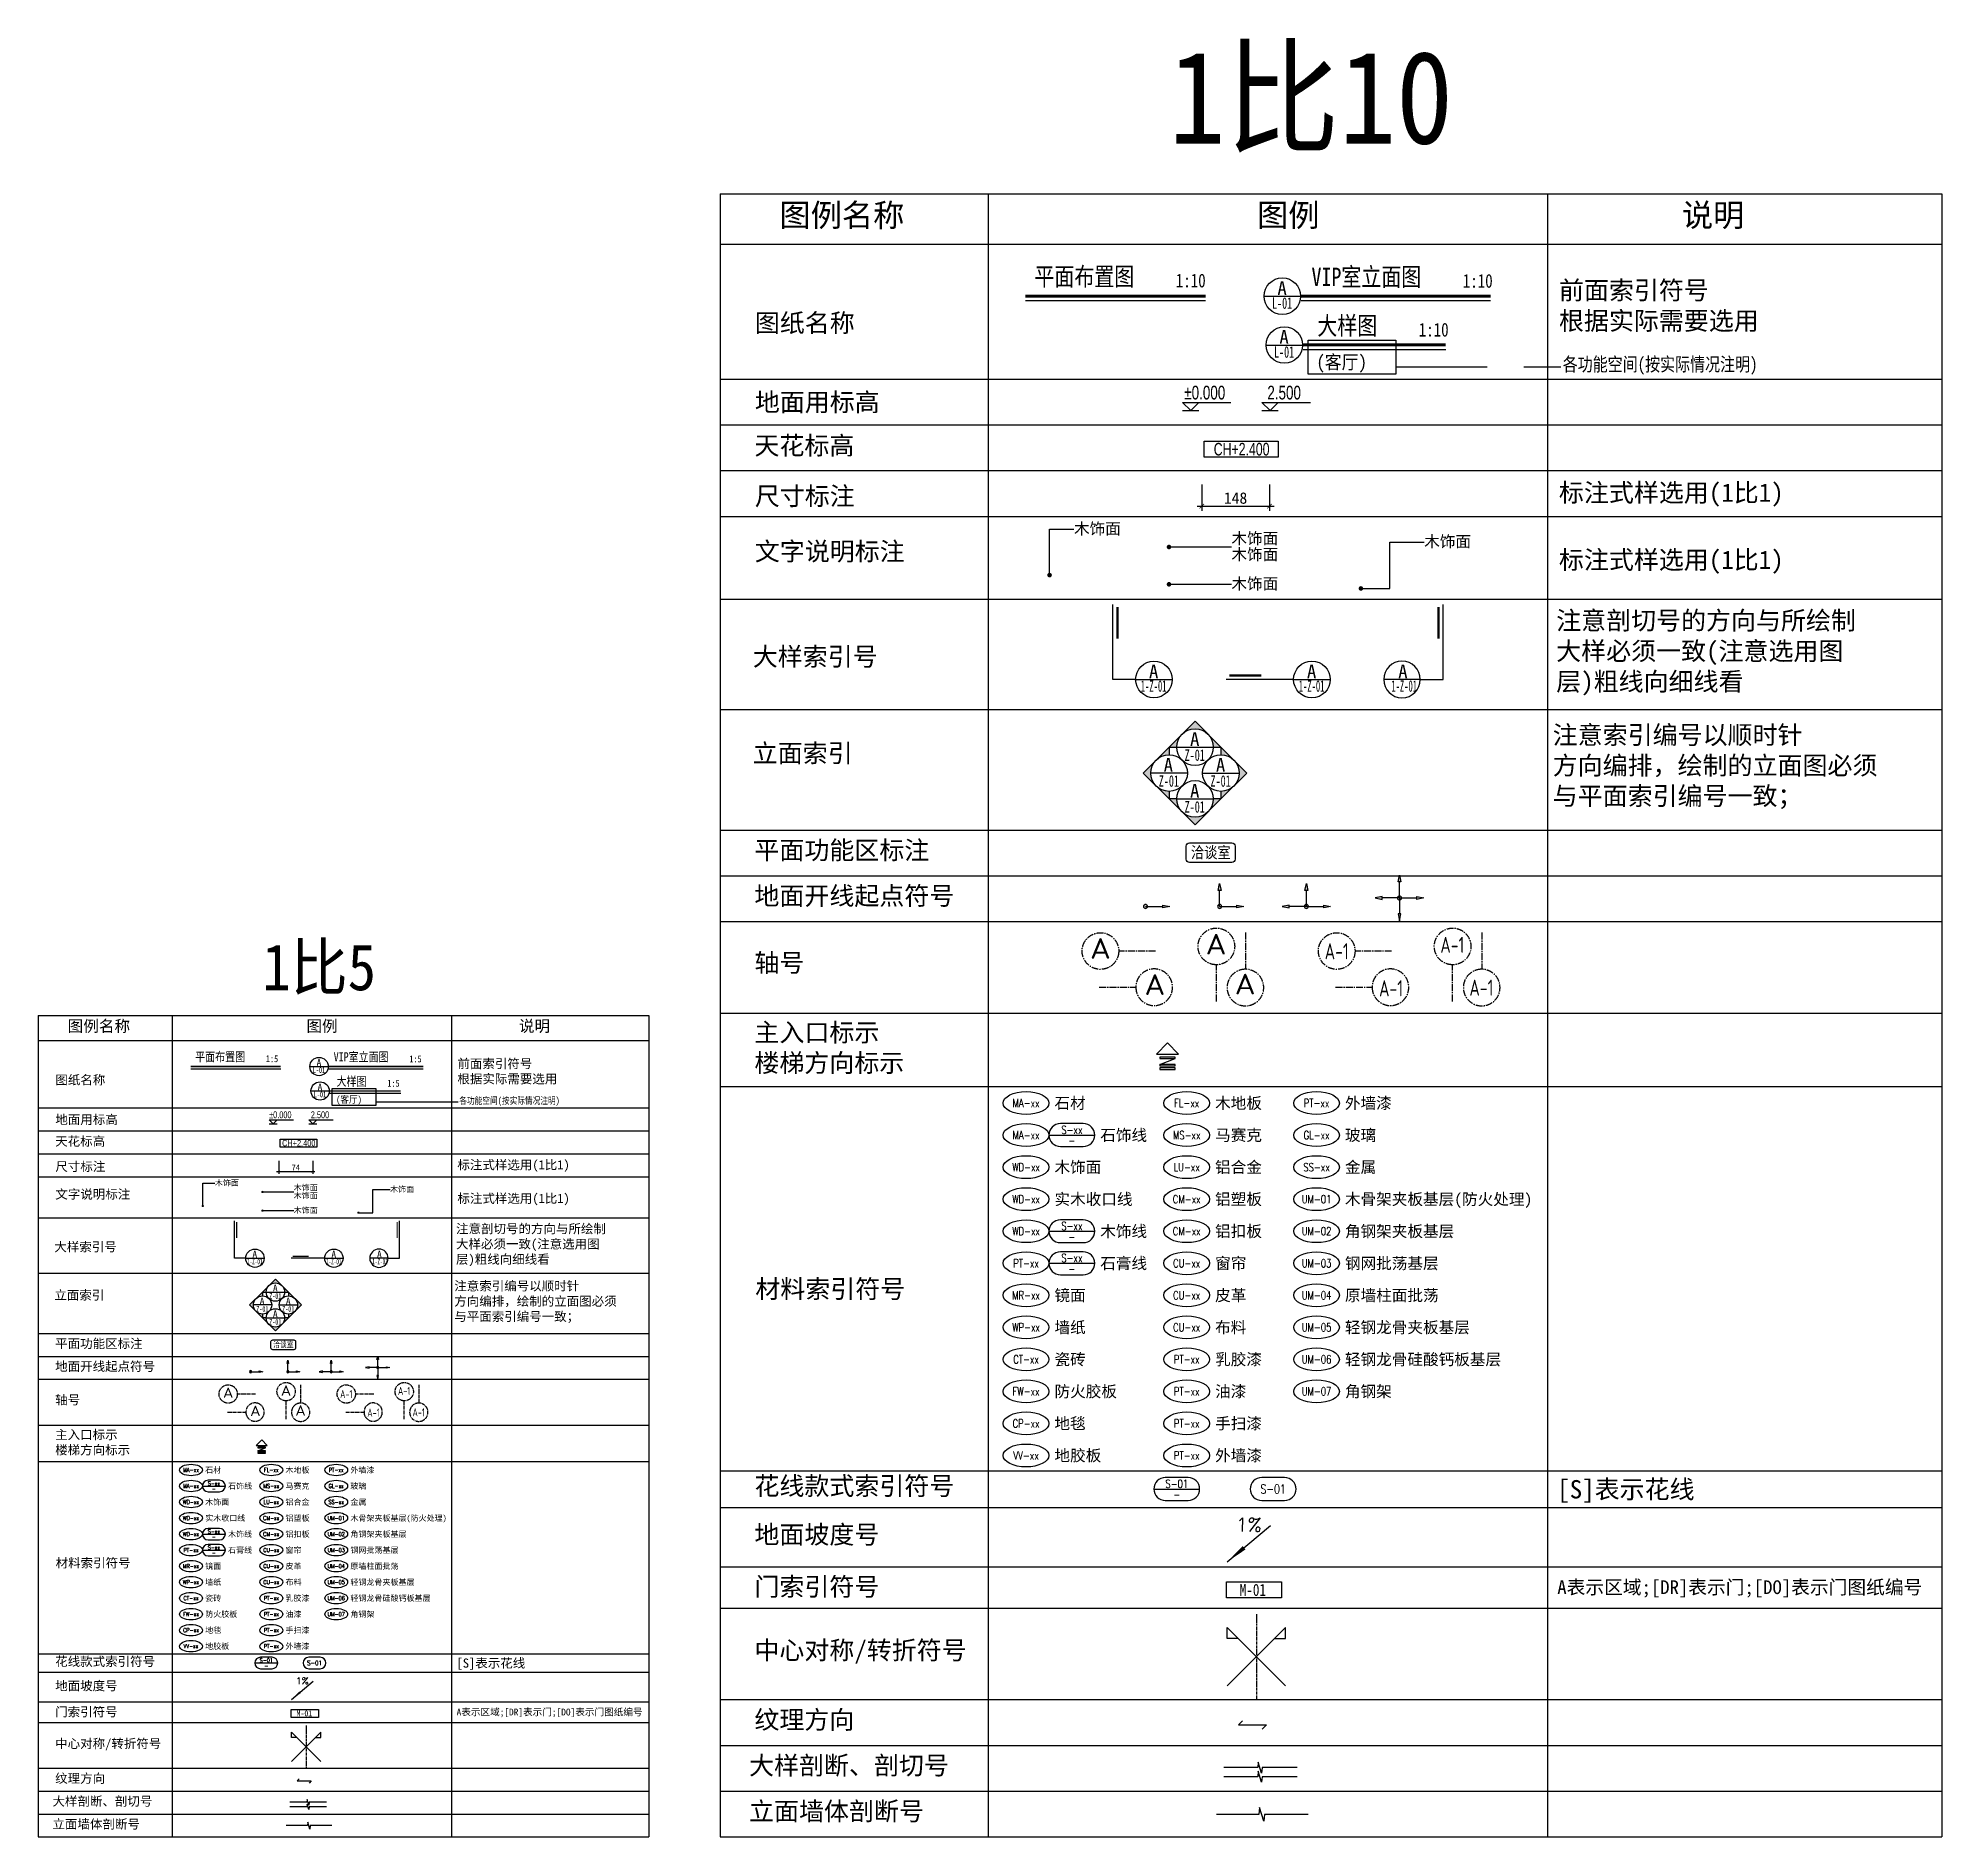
# Model space of a CAD drawing. Header units: millimetres. Extents: x -235126 to 312941, y -228449 to 114042.
# Drawn here: x -163310 to -159151, y 35428 to 39359 of the extents above; entities that cross this region are included whole.
import ezdxf
from ezdxf.enums import TextEntityAlignment as Align

# ---------------------------------------------------------------- set-up
doc = ezdxf.new("R2010")
doc.units = ezdxf.units.MM
doc.header["$LTSCALE"] = 800
for name, pattern in [('CENTER2', [1.125, 0.75, -0.125, 0.125, -0.125]), ('DASH', [0.35, 0.25, -0.1]), ('PHANTOM2', [1.25, 0.625, -0.125, 0.125, -0.125, 0.125, -0.125])]:
    doc.linetypes.add(name, pattern=pattern)
doc.layers.get('DEFPOINTS').update_dxf_attribs({"color": 250})
for name, color, linetype in [('AXIS', 3, 'Continuous'), ('E立-ELEV6_LSCAPE', 8, 'Continuous'), ('FC-TEXT-地坪标注', 7, 'Continuous'), ('FC-地坪铺贴', 8, 'Continuous'), ('RC-天花标高', 7, 'Continuous')]:
    doc.layers.add(name, color=color, linetype=linetype)
doc.styles.add('DRAWING_NAME', font='simhei.ttf', dxfattribs={"width": 0.8})
doc.styles.add('HAN', font='romans', dxfattribs={"bigfont": 'hzdx.shx'})
doc.styles.add('HZDX', font='isocp3.shx', dxfattribs={"width": 0.8, "bigfont": 'hzdx.shx'})
doc.styles.add('ISO', font='ISOCP.shx', dxfattribs={"width": 0.75})
doc.styles.add('LINEDRAW', font='txt.shx', dxfattribs={"width": 0.7, "bigfont": '1.shx'})
doc.styles.get("Standard").update_dxf_attribs({"font": 'arial.ttf'})
doc.styles.add('TXT', font='txt.shx')
doc.styles.add('宋-ZY', font='')
doc.styles.add('繁线体', font='simhei.ttf')
doc.styles.add('黑体', font='simhei.ttf', dxfattribs={"width": 0.8})
doc.styles.get('宋-ZY').set_extended_font_data('SimSun')
doc.dimstyles.new('1比10', dxfattribs={"dimscale": 10, "dimtxt": 2.5, "dimasz": 1, "dimexe": 1, "dimexo": 1.5, "dimgap": 0.5, "dimtad": 1, "dimdec": 0, "dimzin": 0, "dimdsep": 46, "dimtxsty": '宋-ZY', "dimblk": 'ARCHTICK', "dimcen": 0.09, "dimdle": 1, "dimclrd": 8, "dimclre": 8, "dimclrt": 2, "dimadec": 0, "dimazin": 0, "dimtfac": 1, "dimtdec": 0, "dimtix": 1, "dimtmove": 2, "dimatfit": 3, "dimldrblk": 'DOT', "dimfxl": 1, "dimtolj": 1, "dimtzin": 0, "dimlwd": -1, "dimlwe": -1, "dimarcsym": 0})
doc.dimstyles.new('1比5', dxfattribs={"dimscale": 5, "dimtxt": 2.5, "dimasz": 1, "dimexe": 1, "dimexo": 1.5, "dimgap": 0.5, "dimtad": 1, "dimdec": 0, "dimzin": 0, "dimdsep": 46, "dimtxsty": '宋-ZY', "dimblk": 'ARCHTICK', "dimcen": 0.09, "dimdle": 1, "dimclrd": 8, "dimclre": 8, "dimclrt": 2, "dimadec": 0, "dimazin": 0, "dimtfac": 1, "dimtdec": 0, "dimtix": 1, "dimtmove": 2, "dimatfit": 3, "dimldrblk": 'DOT', "dimfxl": 1, "dimtolj": 1, "dimtzin": 0, "dimlwd": -1, "dimlwe": -1, "dimarcsym": 0})

msp = doc.modelspace()

# ---------------------------------------------------------------- texts
at = {"color": 7, "style": 'DRAWING_NAME', "width": 0.9}
for height, p in [(30, (-160517.6, 38636)), (15, (-162658.8, 37032.2))]:
    msp.add_text('(客厅)', height=height, dxfattribs=at).set_placement(p)
at = {"style": '宋-ZY', "width": 0.85}
for height, p in [(25, (-160748.4, 37579.7)), (12.5, (-162774.2, 36504))]:
    msp.add_text('洽谈室', height=height, dxfattribs=at).set_placement(p, align=Align.MIDDLE_CENTER)
at = {"attachment_point": 4}
for s, insert, char_height, style in [('图例名称', (-161690.5, 38969.2), 50, '繁线体'), ('图例', (-160647.4, 38969.2), 50, '繁线体'), ('说明', (-159719.3, 38969.2), 50, '繁线体'), ('前面索引符号\\P根据实际需要选用', (-159987.9, 38772.3), 40, '繁线体'), ('图纸名称', (-161744.3, 38734.4), 40, '繁线体'), ('地面用标高', (-161744.3, 38561.3), 40, '繁线体'), ('天花标高', (-161745.2, 38466.6), 40, '繁线体'), ('尺寸标注', (-161744.3, 38356.1), 40, '繁线体'), ('标注式样选用(1比1)', (-159987.9, 38360.5), 40, '繁线体'), ('木饰面', (-161047.2, 38285.7), 25, '宋-ZY'), ('文字说明标注', (-161744.3, 38235.1), 40, '繁线体'), ('木饰面', (-160282.2, 38257.7), 25, '宋-ZY'), ('标注式样选用(1比1)', (-159987.9, 38213.7), 40, '繁线体'), ('{\\H1x;木饰面}', (-160703.2, 38165.5), 25, '宋-ZY'), ('注意剖切号的方向与所绘制\\P大样必须一致(注意选用图\\P层)粗线向细线看', (-159993.9, 38014.4), 40, '繁线体'), ('大样索引号', (-161748.8, 38005.3), 40, '繁线体'), ('注意索引编号以顺时针\\P方向编排，绘制的立面图必须\\P与平面索引编号一致；', (-160001.5, 37765.3), 40, '繁线体'), ('立面索引', (-161748.8, 37794.3), 40, '繁线体'), ('平面功能区标注', (-161745.2, 37582.3), 40, '繁线体'), ('地面开线起点符号', (-161745.2, 37482.5), 40, '繁线体'), ('轴号', (-161745.2, 37336.4), 40, '繁线体'), ('图例名称', (-163245.3, 37198.8), 25, '繁线体'), ('图例', (-162723.8, 37198.8), 25, '繁线体'), ('说明', (-162259.7, 37198.8), 25, '繁线体'), ('主入口标示\\P楼梯方向标示', (-161745.2, 37150.8), 40, '繁线体'), ('图纸名称', (-163272.2, 37081.4), 20, '繁线体'), ('前面索引符号\\P根据实际需要选用', (-162394, 37100.3), 20, '繁线体'), ('地面用标高', (-163272.2, 36994.8), 20, '繁线体'), ('天花标高', (-163272.6, 36947.5), 20, '繁线体'), ('尺寸标注', (-163272.2, 36892.2), 20, '繁线体'), ('标注式样选用(1比1)', (-162394, 36894.4), 20, '繁线体'), ('文字说明标注', (-163272.2, 36831.7), 20, '繁线体'), ('木饰面', (-162923.6, 36857), 12.5, '宋-ZY'), ('木饰面', (-162541.1, 36843), 12.5, '宋-ZY'), ('{\\H1x;木饰面}', (-162751.6, 36796.9), 12.5, '宋-ZY'), ('标注式样选用(1比1)', (-162394, 36821), 20, '繁线体'), ('注意剖切号的方向与所绘制\\P大样必须一致(注意选用图\\P层)粗线向细线看', (-162397, 36721.4), 20, '繁线体'), ('大样索引号', (-163274.4, 36716.8), 20, '繁线体'), ('注意索引编号以顺时针\\P方向编排，绘制的立面图必须\\P与平面索引编号一致；', (-162400.8, 36596.8), 20, '繁线体'), ('材料索引符号', (-161743.2, 36623.7), 40, '繁线体'), ('立面索引', (-163274.4, 36611.3), 20, '繁线体'), ('平面功能区标注', (-163272.6, 36505.3), 20, '繁线体'), ('地面开线起点符号', (-163272.6, 36455.4), 20, '繁线体'), ('轴号', (-163272.6, 36382.4), 20, '繁线体'), ('主入口标示\\P楼梯方向标示', (-163272.6, 36289.6), 20, '繁线体'), ('花线款式索引符号', (-161745.2, 36193.2), 40, '繁线体'), ('[S]表示花线', (-159991.5, 36183.4), 40, '繁线体'), ('地面坡度号', (-161745.2, 36086.9), 40, '繁线体'), ('材料索引符号', (-163271.6, 36026), 20, '繁线体'), ('门索引符号', (-161745.2, 35973), 40, '繁线体'), ('A表示区域;[DR]表示门;[DO]表示门图纸编号', (-159991.5, 35970.2), 30, '繁线体'), ('中心对称/转折符号', (-161745.2, 35831.5), 40, '繁线体'), ('花线款式索引符号', (-163272.6, 35810.8), 20, '繁线体'), ('[S]表示花线', (-162395.8, 35805.9), 20, '繁线体'), ('地面坡度号', (-163272.6, 35757.6), 20, '繁线体'), ('门索引符号', (-163272.6, 35700.7), 20, '繁线体'), ('A表示区域;[DR]表示门;[DO]表示门图纸编号', (-162395.8, 35699.3), 15, '繁线体'), ('纹理方向', (-161745.2, 35682.3), 40, '繁线体'), ('中心对称/转折符号', (-163272.6, 35629.9), 20, '繁线体'), ('大样剖断、剖切号', (-161756.9, 35582.3), 40, '繁线体'), ('纹理方向', (-163272.6, 35555.3), 20, '繁线体'), ('大样剖断、剖切号', (-163278.5, 35505.3), 20, '繁线体'), ('立面墙体剖断号', (-161756.9, 35482.3), 40, '繁线体'), ('立面墙体剖断号', (-163278.5, 35455.3), 20, '繁线体')]:
    msp.add_mtext(s, dxfattribs=dict(at, insert=insert, char_height=char_height, style=style))
at = {"color": 7, "attachment_point": 4, "style": 'DRAWING_NAME'}
for insert, char_height in [((-159979.6, 38642.3), 30), ((-162389.9, 37035.3), 15)]:
    msp.add_mtext('各功能空间(按实际情况注明)', dxfattribs=dict(at, insert=insert, char_height=char_height))
at = {"attachment_point": 4, "line_spacing_factor": 0.84, "style": '宋-ZY'}
for insert, char_height in [((-160703.2, 38247), 25), ((-162751.6, 36837.7), 12.5)]:
    msp.add_mtext('木饰面\\P木饰面', dxfattribs=dict(at, insert=insert, char_height=char_height))
at = {"layer": 'DEFPOINTS', "color": 40, "style": 'DRAWING_NAME', "width": 0.9}
for s, height, p in [('1比10', 202.5, (-160840, 39128.4)), ('1比5', 101.25, (-162820, 37278.4))]:
    msp.add_text(s, height=height, dxfattribs=at).set_placement(p)

# ---------------------------------------------------------------- blocks, each defined once
blk = doc.blocks.new('MH3.5')
at = {"color": 2}
blk.add_lwpolyline([(12, -1.75), (0, -1.75), (0, 1.75), (12, 1.75)], close=True, dxfattribs=at)
at = {"color": 4, "ltscale": 2, "style": 'HZDX', "width": 0.8}
blk.add_attdef('CH+2.400', text='', height=2.64, dxfattribs=at).set_placement((5.78, 0.01), align=Align.MIDDLE_CENTER)
blk = doc.blocks.new('CH+-')
at = {"color": 2}
blk.add_lwpolyline([(16.13, -1.75), (0, -1.75), (0, 1.75), (16.13, 1.75)], close=True, dxfattribs=at)
at = {"color": 4, "ltscale": 2, "width": 0.7}
blk.add_attdef('CH+2.400', text='', height=3.5, dxfattribs=at).set_placement((8.17, 0.01), align=Align.MIDDLE_CENTER)
blk = doc.blocks.new('_ArchTick')
at = {"color": 0, "linetype": 'ByBlock', "const_width": 0.15}
blk.add_lwpolyline([(-0.5, -0.5), (0.5, 0.5)], dxfattribs=at)
blk = doc.blocks.new('_Dot')
at = {"color": 0, "linetype": 'ByBlock', "lineweight": -2}
blk.add_line((-0.5, 0), (-1, 0), dxfattribs=at)
at = {"color": 0, "linetype": 'ByBlock', "const_width": 0.5}
blk.add_lwpolyline([(-0.25, 0, 1), (0.25, 0, 1)], format="xyb", close=True, dxfattribs=at)
blk = doc.blocks.new('*D34')
at = {"color": 8, "transparency": 16777216}
for p, q in [((-162784.1, 36905.9), (-162784.1, 36877.3)), ((-162710.1, 36905.9), (-162710.1, 36877.3)), ((-162789.1, 36882.3), (-162705.1, 36882.3))]:
    blk.add_line(p, q, dxfattribs=at)
at = {"layer": 'DEFPOINTS', "color": 0, "transparency": 16777216}
for p in [(-162784.1, 36913.4), (-162710.1, 36913.4), (-162710.1, 36882.3)]:
    blk.add_point(p, dxfattribs=at)
at = {"color": 8, "transparency": 16777216, "xscale": 5, "yscale": 5, "zscale": 5, "rotation": 180}
blk.add_blockref('_ArchTick', (-162784.1, 36882.3), dxfattribs=at)
at = {"color": 8, "transparency": 16777216, "xscale": 5, "yscale": 5, "zscale": 5}
blk.add_blockref('_ArchTick', (-162710.1, 36882.3), dxfattribs=at)
at = {"color": 2, "transparency": 16777216, "insert": (-162747.1, 36891.1), "char_height": 12.5, "attachment_point": 5, "style": '宋-ZY'}
blk.add_mtext('\\A1;74', dxfattribs=at)
blk = doc.blocks.new('MARK-IN')
for p, q in [((-120, -123), (0, 0)), ((0, 0), (120, -123)), ((-120, -123), (120, -123)), ((-83, -235), (83, -171))]:
    blk.add_line(p, q)
for points in [[(83, -171), (83, -156), (-83, -156), (-83, -171)], [(83, -250), (83, -235), (-83, -235), (-83, -250)], [(83, -289), (83, -273), (-83, -273), (-83, -289)]]:
    blk.add_lwpolyline(points, close=True)
blk = doc.blocks.new('A$C4FBA2034')
at = {"color": 4, "style": '黑体', "width": 0.8}
blk.add_attdef('平面布置图', text='', height=4, dxfattribs=at).set_placement((23.6, 1.17), align=Align.RIGHT)
blk.add_attdef('1:1', (32.66, 0.79), '', height=3, dxfattribs=at)
blk = doc.blocks.new('CCPP')
h = blk.add_hatch(color=2)
h.paths.add_polyline_path([(-0.31, -3.5), (0.31, -3.5), (0, -5)])
edge = h.paths.add_edge_path()
edge.add_ellipse((0, 0), major_axis=(0.31, 0.31), ratio=1, start_angle=45, end_angle=225, ccw=False)
edge.add_ellipse((0, 0), major_axis=(0.31, 0.31), ratio=1, start_angle=225, end_angle=405, ccw=False)
h.paths.add_polyline_path([(-5.29, 0), (-3.79, 0.31), (-3.79, -0.31)])
at = {"color": 2}
for p, q in [((-5.29, 0), (-3.79, 0.31)), ((-3.79, -0.31), (-5.29, 0)), ((-3.79, 0.31), (-3.79, -0.31)), ((0, 0), (-3.79, 0)), ((0, 0), (0, -3.5)), ((-0.31, -3.5), (0.31, -3.5)), ((0, -5), (-0.31, -3.5)), ((0.31, -3.5), (0, -5))]:
    blk.add_line(p, q, dxfattribs=at)
at = {"color": 2, "extrusion": (0, 0, -1)}
blk.add_ellipse((0, 0), major_axis=(-0.31, 0.31), ratio=1, start_param=4.712389, end_param=10.995574, dxfattribs=at)
blk = doc.blocks.new('KKXXFF1')
h = blk.add_hatch(color=2)
h.paths.add_polyline_path([(5.29, 0), (3.79, 0.31), (3.79, -0.31)])
edge = h.paths.add_edge_path()
edge.add_ellipse((0, 0), major_axis=(0.31, -0.31), ratio=1, start_angle=45, end_angle=90)
edge.add_ellipse((0, 0), major_axis=(0.31, -0.31), ratio=1, start_angle=-270, end_angle=45)
at = {"color": 2}
for p, q in [((0, 0), (3.79, 0)), ((3.79, 0.31), (5.29, 0)), ((3.79, -0.31), (3.79, 0.31)), ((5.29, 0), (3.79, -0.31))]:
    blk.add_line(p, q, dxfattribs=at)
at = {"color": 2, "extrusion": (0, 0, -1)}
blk.add_ellipse((0, 0), major_axis=(0.31, -0.31), ratio=1, start_param=4.712389, end_param=10.995574, dxfattribs=at)
blk = doc.blocks.new('KKXXFF3')
h = blk.add_hatch(color=2)
edge = h.paths.add_edge_path()
edge.add_ellipse((0, 0), major_axis=(0.31, -0.31), ratio=1, start_angle=0, end_angle=360, ccw=False)
h.paths.add_polyline_path([(0.31, 3.5), (-0.31, 3.5), (0, 5)])
h.paths.add_polyline_path([(5.29, 0), (3.79, -0.31), (3.79, 0.31)])
h.paths.add_polyline_path([(-5.29, 0), (-3.79, -0.31), (-3.79, 0.31)])
at = {"color": 2}
for p, q in [((-0.31, 3.5), (0, 5)), ((0, 5), (0.31, 3.5)), ((-3.79, 0.31), (-5.29, 0)), ((-3.79, -0.31), (-3.79, 0.31)), ((0, 0), (-3.79, 0)), ((0.31, 3.5), (-0.31, 3.5)), ((0, 0), (0, 3.5)), ((0, 0), (3.79, 0)), ((3.79, 0.31), (5.29, 0)), ((3.79, -0.31), (3.79, 0.31)), ((-5.29, 0), (-3.79, -0.31)), ((5.29, 0), (3.79, -0.31))]:
    blk.add_line(p, q, dxfattribs=at)
at = {"color": 2, "extrusion": (0, 0, -1)}
blk.add_ellipse((0, 0), major_axis=(0.31, -0.31), ratio=1, start_param=4.712389, end_param=10.995574, dxfattribs=at)
blk = doc.blocks.new('KKXXFF4')
h = blk.add_hatch(color=2)
edge = h.paths.add_edge_path()
edge.add_ellipse((0, 0), major_axis=(0.31, -0.31), ratio=1, start_angle=0, end_angle=360, ccw=False)
h.paths.add_polyline_path([(5.29, 0), (3.79, -0.31), (3.79, 0.31)])
h.paths.add_polyline_path([(0, 5), (0.31, 3.5), (-0.31, 3.5)])
h.paths.add_polyline_path([(0.31, -3.5), (-0.31, -3.5), (0, -5)])
h.paths.add_polyline_path([(-5.29, 0), (-3.79, -0.31), (-3.79, 0.31)])
at = {"color": 2}
for p, q in [((-0.31, 3.5), (0, 5)), ((0, 5), (0.31, 3.5)), ((-3.79, 0.31), (-5.29, 0)), ((-3.79, -0.31), (-3.79, 0.31)), ((0, 0), (-3.79, 0)), ((0.31, 3.5), (-0.31, 3.5)), ((0, 0), (0, 3.5)), ((0, 0), (3.79, 0)), ((3.79, 0.31), (5.29, 0)), ((3.79, -0.31), (3.79, 0.31)), ((-5.29, 0), (-3.79, -0.31)), ((-0.31, -3.5), (0, -5)), ((0.31, -3.5), (-0.31, -3.5)), ((0, 0), (0, -3.5)), ((0, -5), (0.31, -3.5)), ((5.29, 0), (3.79, -0.31))]:
    blk.add_line(p, q, dxfattribs=at)
at = {"color": 2, "extrusion": (0, 0, -1)}
blk.add_ellipse((0, 0), major_axis=(0.31, -0.31), ratio=1, start_param=4.712389, end_param=10.995574, dxfattribs=at)
blk = doc.blocks.new('A$C64543D7B')
at = {"color": 2}
blk.add_line((0.06, 4), (8.06, 4), dxfattribs=at)
blk.add_circle((4.06, 4), 4, dxfattribs=at)
at = {"color": 6, "style": '黑体'}
blk.add_attdef('方向', text='', height=2.74, dxfattribs=at).set_placement((4, 5.77), align=Align.MIDDLE_CENTER)
at = {"color": 6, "style": 'HZDX', "width": 0.5}
blk.add_attdef('图号', text='', height=2.47, dxfattribs=at).set_placement((4, 2.26), align=Align.MIDDLE_CENTER)
blk = doc.blocks.new('SS111')
h = blk.add_hatch(color=2)
h.paths.add_polyline_path([(-2.83, 6.83), (-5.66, 4), (-4, 4, -0.198912)])
h.paths.add_polyline_path([(0, 9.66), (-2.83, 6.83, -0.414214), (2.83, 6.83)])
h.paths.add_polyline_path([(2.83, 6.83, -0.198912), (4, 4), (5.66, 4)])
at = {"color": 2}
blk.add_line((-4, 4), (4, 4), dxfattribs=at)
blk.add_lwpolyline([(4, 4), (5.66, 4), (0, 9.66), (-5.66, 4), (-4, 4)], dxfattribs=at)
blk.add_circle((0, 4), 4, dxfattribs=at)
at = {"color": 7, "style": '黑体'}
blk.add_attdef('方向', text='', height=3, dxfattribs=at).set_placement((-0.06, 5.77), align=Align.MIDDLE_CENTER)
at = {"color": 2, "style": 'HZDX', "width": 0.6}
blk.add_attdef('图号', text='', height=3, dxfattribs=at).set_placement((-0.06, 2.26), align=Align.MIDDLE_CENTER)
blk = doc.blocks.new('SS222')
h = blk.add_hatch(color=2)
h.paths.add_polyline_path([(6.83, 2.83), (4, 5.66), (4, 4, -0.198912)])
h.paths.add_polyline_path([(9.66, 0), (6.83, 2.83, -0.414214), (6.83, -2.83)])
h.paths.add_polyline_path([(6.83, -2.83, -0.198912), (4, -4), (4, -5.66)])
at = {"color": 2}
blk.add_line((0, 0), (8, 0), dxfattribs=at)
blk.add_lwpolyline([(4, -4), (4, -5.66), (9.66, 0), (4, 5.66), (4, 4)], dxfattribs=at)
blk.add_circle((4, 0), 4, dxfattribs=at)
at = {"color": 7, "style": '黑体'}
blk.add_attdef('方向', text='', height=3, dxfattribs=at).set_placement((3.94, 1.77), align=Align.MIDDLE_CENTER)
at = {"color": 2, "style": 'HZDX', "width": 0.6}
blk.add_attdef('图号', text='', height=3, dxfattribs=at).set_placement((3.94, -1.74), align=Align.MIDDLE_CENTER)
blk = doc.blocks.new('SS333')
h = blk.add_hatch(color=2)
h.paths.add_polyline_path([(2.89, -4.6), (5.72, -1.77), (4.06, -1.77, -0.198912)])
h.paths.add_polyline_path([(0.06, -7.42), (2.89, -4.6, -0.414214), (-2.77, -4.6)])
h.paths.add_polyline_path([(-2.77, -4.6, -0.198912), (-3.94, -1.77), (-5.6, -1.77)])
at = {"color": 2}
blk.add_line((-3.94, -1.77), (4.06, -1.77), dxfattribs=at)
blk.add_lwpolyline([(-3.94, -1.77), (-5.59, -1.77), (0.06, -7.42), (5.72, -1.77), (4.06, -1.77)], dxfattribs=at)
blk.add_circle((0.06, -1.77), 4, dxfattribs=at)
at = {"color": 7, "style": '黑体'}
blk.add_attdef('方向', text='', height=3, dxfattribs=at).set_placement((0, 0), align=Align.MIDDLE_CENTER)
at = {"color": 2, "style": 'HZDX', "width": 0.6}
blk.add_attdef('图号', text='', height=3, dxfattribs=at).set_placement((0, -3.51), align=Align.MIDDLE_CENTER)
blk = doc.blocks.new('SS444')
h = blk.add_hatch(color=2)
h.paths.add_polyline_path([(-6.83, 2.83), (-4, 5.66), (-4, 4, 0.198912)])
h.paths.add_polyline_path([(-9.66, 0), (-6.83, 2.83, 0.414214), (-6.83, -2.83)])
h.paths.add_polyline_path([(-6.83, -2.83, 0.198912), (-4, -4), (-4, -5.66)])
at = {"color": 2}
blk.add_line((0, 0), (-8, 0), dxfattribs=at)
blk.add_lwpolyline([(-4, -4), (-4, -5.66), (-9.66, 0), (-4, 5.66), (-4, 4)], dxfattribs=at)
blk.add_circle((-4, 0), 4, dxfattribs=at)
at = {"color": 7, "style": '黑体'}
blk.add_attdef('方向', text='', height=3, rotation=0, dxfattribs=at).set_placement((-3.16, 1.77), align=Align.MIDDLE_CENTER)
at = {"color": 2, "style": 'HZDX', "width": 0.6}
blk.add_attdef('图号', text='', height=3, rotation=0, dxfattribs=at).set_placement((-3.46, -1.74), align=Align.MIDDLE_CENTER)
blk = doc.blocks.new('A$C60323B29')
at = {"color": 2}
blk.add_line((0, 0), (3.52, 0), dxfattribs=at)
blk.add_lwpolyline([(3.52, 1.76), (1.76, 0), (0, 1.76), (10.56, 1.76)], dxfattribs=at)
at = {"color": 7, "ltscale": 2, "style": 'HZDX', "width": 0.8}
blk.add_attdef('%%P0.000', text='', height=2.64, dxfattribs=at).set_placement((4.84, 3.42), align=Align.MIDDLE_CENTER)
blk = doc.blocks.new('A$C48007FC5')
at = {"color": 2}
blk.add_line((0, 0), (9.47, 7.93), dxfattribs=at)
blk.add_solid([(0, 0), (3.37, 3.45), (3.99, 2.71)], dxfattribs=at)
at = {"color": 7, "style": 'HAN'}
blk.add_text('1%', height=3, rotation=359.7652, dxfattribs=at).set_placement((1.87, 6.61))
blk = doc.blocks.new('MARK-S-2')
at = {"color": 0}
blk.add_lwpolyline([(7.5, 2.5), (2.5, 2.5, 1), (2.5, -2.5), (7.5, -2.5, 1)], format="xyb", close=True, dxfattribs=at)
at = {"color": 7, "style": 'LINEDRAW', "width": 0.75}
blk.add_attdef('S-01', text='', height=2, dxfattribs=at).set_placement((5, 0), align=Align.MIDDLE_CENTER)
blk = doc.blocks.new('MARK-S-1')
blk.add_line((0, 0), (10, 0))
at = {"color": 0}
blk.add_lwpolyline([(7.5, 2.5), (2.5, 2.5, 1), (2.5, -2.5), (7.5, -2.5, 1)], format="xyb", close=True, dxfattribs=at)
at = {"color": 7, "style": 'LINEDRAW', "width": 0.75}
for tag, p in [('S-01', (5, 1.15)), ('-', (5, -1.23))]:
    blk.add_attdef(tag, text='', height=1.8, dxfattribs=at).set_placement(p, align=Align.MIDDLE_CENTER)
blk = doc.blocks.new('MARK-ME-M1')
blk.add_ellipse((5, 0), major_axis=(5, 0), ratio=0.5)
at = {"color": 7, "style": '宋-ZY'}
blk.add_attdef('MA-XX', text='', height=1.88, dxfattribs=at).set_placement((5, 0), align=Align.MIDDLE_CENTER)
blk.add_attdef('材料', text='', height=2.5, dxfattribs=at).set_placement((11.2, 0), align=Align.MIDDLE_LEFT)
blk = doc.blocks.new('MARK-ME-M2')
blk.add_line((10, 0), (20, 0))
blk.add_lwpolyline([(17.5, 2.5), (12.5, 2.5, 1), (12.5, -2.5), (17.5, -2.5, 1)], format="xyb", close=True)
blk.add_ellipse((5, 0), major_axis=(5, 0), ratio=0.5)
at = {"color": 2, "style": 'TXT', "width": 0.75}
for tag, p in [('MA-XX', (5, 0)), ('S-01', (15, 1.15)), ('-', (15, -1.23))]:
    blk.add_attdef(tag, text='', height=1.8, dxfattribs=at).set_placement(p, align=Align.MIDDLE_CENTER)
at = {"color": 7, "style": '宋-ZY'}
blk.add_attdef('材料', text='', height=2.5, dxfattribs=at).set_placement((21.2, 0), align=Align.MIDDLE_LEFT)
blk = doc.blocks.new('ZHTHA1')
at = {"color": 8, "linetype": 'CENTER2', "ltscale": 0.0025}
blk.add_line((0, 0), (-8, 0), dxfattribs=at)
blk.add_ellipse((-12, 0), major_axis=(2.83, 2.83), ratio=1, start_param=5.497787, end_param=11.780972, dxfattribs=at)
at = {"color": 7, "style": 'ISO', "width": 1.25}
blk.add_attdef('A', text='', height=4.5, dxfattribs=at).set_placement((-12, -3.03), align=Align.BOTTOM_CENTER)
blk = doc.blocks.new('*D40')
at = {"color": 8, "transparency": 16777216}
for p, q in [((-160768.1, 38383.4), (-160768.1, 38326.3)), ((-160620.2, 38383.4), (-160620.2, 38326.3)), ((-160778.1, 38336.3), (-160610.2, 38336.3))]:
    blk.add_line(p, q, dxfattribs=at)
at = {"layer": 'DEFPOINTS', "color": 0, "transparency": 16777216}
for p in [(-160768.1, 38398.4), (-160620.2, 38398.4), (-160620.2, 38336.3)]:
    blk.add_point(p, dxfattribs=at)
at = {"color": 8, "transparency": 16777216, "xscale": 10, "yscale": 10, "zscale": 10, "rotation": 180}
blk.add_blockref('_ArchTick', (-160768.1, 38336.3), dxfattribs=at)
at = {"color": 8, "transparency": 16777216, "xscale": 10, "yscale": 10, "zscale": 10}
blk.add_blockref('_ArchTick', (-160620.2, 38336.3), dxfattribs=at)
at = {"color": 2, "transparency": 16777216, "insert": (-160694.2, 38353.8), "char_height": 25, "attachment_point": 5, "style": '宋-ZY'}
blk.add_mtext('\\A1;148', dxfattribs=at)

# ---------------------------------------------------------------- dimensions: what is measured, and where the dimension line sits
for p1, p2, distance, dimstyle, picture, middle in [((-160768.1, 38398.4), (-160620.2, 38398.4), -62.1, '1比10', '*D40', (-160694.2, 38353.8)), ((-162784.1, 36913.4), (-162710.1, 36913.4), -31, '1比5', '*D34', (-162747.1, 36891.1))]:
    dim = msp.add_aligned_dim(p1=p1, p2=p2, distance=distance, dimstyle=dimstyle)
    dim.commit()
    dim.dimension.update_dxf_attribs({"geometry": picture, "text_midpoint": middle})

# ---------------------------------------------------------------- linework, layer by layer
for p, q in [((-161819.8, 39018.7), (-161819.8, 35428.4)), ((-161819.8, 39018.7), (-159151.3, 39018.7)), ((-161234.6, 39018.7), (-161234.6, 35428.4)), ((-160013, 39018.7), (-160013, 35428.4)), ((-159151.3, 39018.7), (-159151.3, 35428.4)), ((-161819.8, 38908.7), (-159151.3, 38908.7)), ((-161819.8, 38614), (-159151.3, 38614)), ((-161819.8, 38514), (-159151.3, 38514)), ((-161819.8, 38414), (-159151.3, 38414)), ((-161819.8, 38313.3), (-159151.3, 38313.3)), ((-161819.8, 38133.3), (-159151.3, 38133.3)), ((-161819.8, 38133.3), (-159151.3, 38133.3)), ((-161819.8, 37891.7), (-159151.3, 37891.7)), ((-161819.8, 37628.4), (-159151.3, 37628.4)), ((-161819.8, 37528.4), (-159151.3, 37528.4)), ((-161819.8, 37428.4), (-159151.3, 37428.4)), ((-161819.8, 37428.4), (-159151.3, 37428.4)), ((-163309.9, 37223.5), (-163309.9, 35428.4)), ((-163309.9, 37223.5), (-161975.7, 37223.5)), ((-163017.3, 37223.5), (-163017.3, 35428.4)), ((-162406.6, 37223.5), (-162406.6, 35428.4)), ((-161975.7, 37223.5), (-161975.7, 35428.4)), ((-161819.8, 37228.4), (-159151.3, 37228.4)), ((-161819.8, 37228.4), (-159151.3, 37228.4)), ((-163309.9, 37168.5), (-161975.7, 37168.5)), ((-161819.8, 37068.4), (-159151.3, 37068.4)), ((-161819.8, 37068.4), (-159151.3, 37068.4)), ((-163309.9, 37021.2), (-161975.7, 37021.2)), ((-163309.9, 36971.2), (-161975.7, 36971.2)), ((-163309.9, 36921.2), (-161975.7, 36921.2)), ((-163309.9, 36870.8), (-161975.7, 36870.8)), ((-163309.9, 36780.8), (-161975.7, 36780.8)), ((-163309.9, 36780.8), (-161975.7, 36780.8)), ((-163309.9, 36660), (-161975.7, 36660)), ((-163309.9, 36528.4), (-161975.7, 36528.4)), ((-163309.9, 36478.4), (-161975.7, 36478.4)), ((-163309.9, 36428.4), (-161975.7, 36428.4)), ((-163309.9, 36428.4), (-161975.7, 36428.4)), ((-163309.9, 36328.4), (-161975.7, 36328.4)), ((-163309.9, 36328.4), (-161975.7, 36328.4)), ((-163309.9, 36248.4), (-161975.7, 36248.4)), ((-163309.9, 36248.4), (-161975.7, 36248.4)), ((-161819.8, 36228.4), (-159151.3, 36228.4)), ((-161819.8, 36228.4), (-159151.3, 36228.4)), ((-161819.8, 36228.4), (-159151.3, 36228.4)), ((-161819.8, 36148.4), (-159151.3, 36148.4)), ((-161819.8, 36148.4), (-159151.3, 36148.4)), ((-161819.8, 36148.4), (-159151.3, 36148.4)), ((-161819.8, 36018.4), (-159151.3, 36018.4)), ((-161819.8, 36018.4), (-159151.3, 36018.4)), ((-161819.8, 36018.4), (-159151.3, 36018.4)), ((-161819.8, 36018.4), (-159151.3, 36018.4)), ((-161819.8, 36018.4), (-159151.3, 36018.4)), ((-161819.8, 36018.4), (-159151.3, 36018.4)), ((-161819.8, 36018.4), (-159151.3, 36018.4)), ((-161819.8, 35928.4), (-159151.3, 35928.4)), ((-163309.9, 35828.4), (-161975.7, 35828.4)), ((-163309.9, 35828.4), (-161975.7, 35828.4)), ((-163309.9, 35828.4), (-161975.7, 35828.4)), ((-163309.9, 35788.4), (-161975.7, 35788.4)), ((-163309.9, 35788.4), (-161975.7, 35788.4)), ((-163309.9, 35788.4), (-161975.7, 35788.4)), ((-163309.9, 35723.4), (-161975.7, 35723.4)), ((-163309.9, 35723.4), (-161975.7, 35723.4)), ((-163309.9, 35723.4), (-161975.7, 35723.4)), ((-163309.9, 35723.4), (-161975.7, 35723.4)), ((-163309.9, 35723.4), (-161975.7, 35723.4)), ((-163309.9, 35723.4), (-161975.7, 35723.4)), ((-163309.9, 35723.4), (-161975.7, 35723.4)), ((-161819.8, 35728.4), (-159151.3, 35728.4)), ((-161819.8, 35728.4), (-159151.3, 35728.4)), ((-161819.8, 35728.4), (-159151.3, 35728.4)), ((-163309.9, 35678.4), (-161975.7, 35678.4)), ((-161819.8, 35628.4), (-159151.3, 35628.4)), ((-163309.9, 35578.4), (-161975.7, 35578.4)), ((-163309.9, 35578.4), (-161975.7, 35578.4)), ((-163309.9, 35578.4), (-161975.7, 35578.4)), ((-163309.9, 35528.4), (-161975.7, 35528.4)), ((-161819.8, 35528.4), (-159151.3, 35528.4)), ((-163309.9, 35478.4), (-161975.7, 35478.4)), ((-163309.9, 35428.4), (-161975.7, 35428.4)), ((-161819.8, 35428.4), (-159151.3, 35428.4))]:
    msp.add_line(p, q)
at = {"color": 7}
for p, q in [((-161152.8, 38785.3), (-160759.9, 38785.3)), ((-160551.2, 38785.3), (-160137.1, 38785.3)), ((-160546.9, 38678.5), (-160235.2, 38678.5)), ((-162976.4, 37106.8), (-162780, 37106.8)), ((-162675.6, 37106.8), (-162468.6, 37106.8)), ((-162673.5, 37053.4), (-162517.6, 37053.4))]:
    msp.add_line(p, q, dxfattribs=at)
at = {"color": 1, "linetype": 'DASH'}
for p, q in [((-160344.4, 38640.9), (-159984.1, 38640.9)), ((-162572.2, 37034.6), (-162392.1, 37034.6))]:
    msp.add_line(p, q, dxfattribs=at)
at = {"color": 253, "linetype": 'PHANTOM2', "ltscale": 0.01}
for p, q in [((-160648.8, 35915), (-160648.8, 35728.7)), ((-162724.4, 35671.7), (-162724.4, 35578.5))]:
    msp.add_line(p, q, dxfattribs=at)
at = {"color": 1}
for points, const_width in [([(-161153.6, 38795.3), (-160759.9, 38795.3)], 6.4), ([(-160552, 38795.3), (-160137.1, 38795.3)], 6.4), ([(-160547.7, 38688.5), (-160235.2, 38688.5)], 6.4), ([(-162976.8, 37111.8), (-162780, 37111.8)], 3.2), ([(-162676.1, 37111.8), (-162468.6, 37111.8)], 3.2), ([(-162673.9, 37058.4), (-162517.6, 37058.4)], 3.2)]:
    msp.add_lwpolyline(points, dxfattribs=dict(at, const_width=const_width))
at = {"color": 1, "linetype": 'DASH'}
for points in [[(-160535.5, 38699), (-160344.4, 38699), (-160344.4, 38624.6), (-160535.5, 38624.6)], [(-162667.8, 37063.7), (-162572.2, 37063.7), (-162572.2, 37026.5), (-162667.8, 37026.5)]]:
    msp.add_lwpolyline(points, close=True, dxfattribs=at)
at = {"color": 2}
for points in [[(-160912.5, 37957.5), (-160962.4, 37957.5), (-160962.4, 38121.1)], [(-160290.7, 37957.5), (-160240.8, 37957.5), (-160240.8, 38121.1)], [(-160567.5, 37957.5), (-160714.5, 37957.5)], [(-162856.3, 36692.9), (-162881.2, 36692.9), (-162881.2, 36774.7)], [(-162545.4, 36692.9), (-162520.4, 36692.9), (-162520.4, 36774.7)], [(-162683.8, 36692.9), (-162757.3, 36692.9)], [(-160688.8, 35862.3), (-160712.8, 35862.3), (-160712.8, 35886.3), (-160584.8, 35758.3)], [(-160608.8, 35862.3), (-160584.8, 35862.3), (-160584.8, 35886.3), (-160712.8, 35758.3)], [(-162744.4, 35645.3), (-162756.4, 35645.3), (-162756.4, 35657.3), (-162692.4, 35593.3)], [(-162704.4, 35645.3), (-162692.4, 35645.3), (-162692.4, 35657.3), (-162756.4, 35593.3)]]:
    msp.add_lwpolyline(points, dxfattribs=at)
for points, const_width in [([(-160952.1, 38046.5), (-160952.1, 38116.2)], 5.4), ([(-160251.1, 38046.5), (-160251.1, 38116.2)], 5.4), ([(-160638.3, 37966), (-160708, 37966)], 5.4), ([(-162876.1, 36737.4), (-162876.1, 36772.3)], 2.7), ([(-162525.6, 36737.4), (-162525.6, 36772.3)], 2.7), ([(-162719.2, 36697.2), (-162754, 36697.2)], 2.7)]:
    msp.add_lwpolyline(points, dxfattribs=dict(at, const_width=const_width))
for points in [[(-160595.3, 37139.7, 0, 0, 0), (-160489.9, 37139.7, 12, 0, 0), (-160442.9, 37139.7, 0, 0, 0)], [(-162697.7, 36284, 0, 0, 0), (-162645, 36284, 6, 0, 0), (-162621.5, 36284, 0, 0, 0)]]:
    msp.add_lwpolyline(points, format="xyseb")
at = {"color": 7}
for points in [[(-160559.8, 35579.8), (-160636.1, 35579.8), (-160637.3, 35567.8), (-160644.5, 35591.8), (-160645.7, 35579.8), (-160719.9, 35579.8)], [(-160559.8, 35559.8), (-160636.1, 35559.8), (-160637.3, 35547.8), (-160644.5, 35571.8), (-160645.7, 35559.8), (-160719.9, 35559.8)], [(-162679.9, 35504.1), (-162718.1, 35504.1), (-162718.7, 35498.1), (-162722.3, 35510.1), (-162722.9, 35504.1), (-162760, 35504.1)], [(-162679.9, 35494.1), (-162718.1, 35494.1), (-162718.7, 35488.1), (-162722.3, 35500.1), (-162722.9, 35494.1), (-162760, 35494.1)], [(-160535.8, 35477.6), (-160631.2, 35477.6), (-160632.7, 35462.6), (-160641.7, 35492.6), (-160643.2, 35477.6), (-160735.9, 35477.6)], [(-162668, 35453), (-162715.6, 35453), (-162716.4, 35445.5), (-162720.9, 35460.5), (-162721.6, 35453), (-162768, 35453)]]:
    msp.add_lwpolyline(points, dxfattribs=at)
at = {"layer": 'E立-ELEV6_LSCAPE', "color": 0}
for points in [[(-160794.8, 37600.5), (-160702.6, 37600.5, -0.414214), (-160695.1, 37593), (-160695.1, 37565.1, -0.414214), (-160702.6, 37557.6), (-160794.8, 37557.6, -0.414214), (-160802.3, 37565.1), (-160802.3, 37593, -0.414214)], [(-162797.4, 36514.4), (-162751.4, 36514.4, -0.414214), (-162747.6, 36510.7), (-162747.6, 36496.7, -0.414214), (-162751.4, 36493), (-162797.4, 36493, -0.414214), (-162801.2, 36496.7), (-162801.2, 36510.7, -0.414214)]]:
    msp.add_lwpolyline(points, format="xyb", close=True, dxfattribs=at)
at = {"layer": 'FC-地坪铺贴', "color": 7}
for points in [[(-160678.8, 35682.2), (-160688.1, 35673.1), (-160627, 35673.1), (-160636.2, 35663.9)], [(-162739.5, 35555.3), (-162744.1, 35550.7), (-162713.5, 35550.7), (-162718.1, 35546.1)]]:
    msp.add_lwpolyline(points, dxfattribs=at)

# ---------------------------------------------------------------- block references
at = {"color": 7}
ref = msp.add_blockref('A$C4FBA2034', (-161151.5, 38806.3), dxfattribs=dict(at, xscale=10, yscale=10, zscale=10))
ref.add_attrib('1:1', '1:10', (-160824.8, 38814.2), dxfattribs={"height": 30, "style": '黑体', "width": 0.8})
ref.add_attrib('平面布置图', '平面布置图', dxfattribs={"height": 40, "style": '黑体', "width": 0.8}).set_placement((-160915.4, 38818), align=Align.RIGHT)
ref = msp.add_blockref('A$C4FBA2034', (-160524.6, 38805.7), dxfattribs=dict(at, xscale=10, yscale=10, zscale=10))
ref.add_attrib('1:1', '1:10', (-160197.9, 38813.5), dxfattribs={"height": 30, "style": '黑体', "width": 0.8})
ref.add_attrib('平面布置图', 'VIP室立面图', dxfattribs={"height": 40, "style": '黑体', "width": 0.8}).set_placement((-160288.5, 38817.4), align=Align.RIGHT)
at = {"color": 1}
ref = msp.add_blockref('A$C64543D7B', (-160632.7, 38755), dxfattribs=dict(at, xscale=10, yscale=10, zscale=10))
ref.add_attrib('方向', 'A', dxfattribs={"color": 7, "height": 30, "style": '黑体'}).set_placement((-160592.6, 38812.7), align=Align.MIDDLE_CENTER)
ref.add_attrib('图号', 'L-01', dxfattribs={"color": 7, "height": 25, "style": '宋-ZY', "width": 0.65}).set_placement((-160592.6, 38779.9), align=Align.MIDDLE_CENTER)
ref = msp.add_blockref('A$C64543D7B', (-160628.3, 38648.3), dxfattribs=dict(at, xscale=10, yscale=10, zscale=10))
ref.add_attrib('方向', 'A', dxfattribs={"color": 7, "height": 30, "style": '黑体'}).set_placement((-160588.3, 38705.9), align=Align.MIDDLE_CENTER)
ref.add_attrib('图号', 'L-01', dxfattribs={"color": 7, "height": 25, "style": '宋-ZY', "width": 0.65}).set_placement((-160588.3, 38673.1), align=Align.MIDDLE_CENTER)
at = {"color": 7}
ref = msp.add_blockref('A$C4FBA2034', (-160620.7, 38698.9), dxfattribs=dict(at, xscale=10, yscale=10, zscale=10))
ref.add_attrib('1:1', '1:10', (-160294.1, 38706.8), dxfattribs={"height": 30, "style": '黑体', "width": 0.8})
ref.add_attrib('平面布置图', '大样图', dxfattribs={"height": 40, "style": '黑体', "width": 0.8}).set_placement((-160384.7, 38710.6), align=Align.RIGHT)
at = {"color": 1}
ref = msp.add_blockref('A$C64543D7B', (-160913.1, 37917.5), dxfattribs=dict(at, xscale=10, yscale=10, zscale=10))
ref.add_attrib('方向', 'A', dxfattribs={"color": 7, "height": 30, "style": '黑体'}).set_placement((-160873.1, 37975.2), align=Align.MIDDLE_CENTER)
ref.add_attrib('图号', '1-Z-01', dxfattribs={"color": 7, "height": 25, "style": '宋-ZY', "width": 0.55}).set_placement((-160873.1, 37943.2), align=Align.MIDDLE_CENTER)
ref = msp.add_blockref('A$C64543D7B', (-160568.1, 37917.5), dxfattribs=dict(at, xscale=10, yscale=10, zscale=10))
ref.add_attrib('方向', 'A', dxfattribs={"color": 7, "height": 30, "style": '黑体'}).set_placement((-160528.1, 37975.2), align=Align.MIDDLE_CENTER)
ref.add_attrib('图号', '1-Z-01', dxfattribs={"color": 7, "height": 25, "style": '宋-ZY', "width": 0.55}).set_placement((-160528.1, 37943.2), align=Align.MIDDLE_CENTER)
ref = msp.add_blockref('A$C64543D7B', (-160290.1, 37917.5), dxfattribs=dict(at, xscale=-10, yscale=10, zscale=10))
ref.add_attrib('方向', 'A', dxfattribs={"color": 7, "height": 30, "style": '黑体'}).set_placement((-160328.7, 37975.2), align=Align.MIDDLE_CENTER)
ref.add_attrib('图号', '1-Z-01', dxfattribs={"color": 7, "height": 25, "style": '宋-ZY', "width": 0.55}).set_placement((-160325.9, 37943.2), align=Align.MIDDLE_CENTER)
ref = msp.add_blockref('SS111', (-160782.8, 37769.6), dxfattribs=dict(xscale=10, yscale=10, zscale=10))
ref.add_attrib('方向', 'A', dxfattribs={"color": 7, "height": 30, "style": '黑体'}).set_placement((-160783.4, 37827.3), align=Align.MIDDLE_CENTER)
ref.add_attrib('图号', 'Z-01', dxfattribs={"color": 7, "height": 25, "style": '宋-ZY', "width": 0.65}).set_placement((-160783.4, 37792.2), align=Align.MIDDLE_CENTER)
ref = msp.add_blockref('SS444', (-160799.4, 37753), dxfattribs=dict(xscale=10, yscale=10, zscale=10))
ref.add_attrib('方向', 'A', dxfattribs={"color": 7, "height": 30, "rotation": 0, "style": '黑体'}).set_placement((-160841.1, 37770.7), align=Align.MIDDLE_CENTER)
ref.add_attrib('图号', 'Z-01', dxfattribs={"color": 7, "height": 25, "rotation": 0, "style": '宋-ZY', "width": 0.65}).set_placement((-160839.9, 37735.7), align=Align.MIDDLE_CENTER)
ref = msp.add_blockref('SS222', (-160766.3, 37753), dxfattribs=dict(xscale=10, yscale=10, zscale=10))
ref.add_attrib('方向', 'A', dxfattribs={"color": 7, "height": 30, "style": '黑体'}).set_placement((-160726.9, 37770.7), align=Align.MIDDLE_CENTER)
ref.add_attrib('图号', 'Z-01', dxfattribs={"color": 7, "height": 25, "style": '宋-ZY', "width": 0.65}).set_placement((-160726.9, 37735.7), align=Align.MIDDLE_CENTER)
ref = msp.add_blockref('SS333', (-160783.4, 37714.2), dxfattribs=dict(xscale=10, yscale=10, zscale=10))
ref.add_attrib('方向', 'A', dxfattribs={"color": 7, "height": 30, "style": '黑体'}).set_placement((-160783.4, 37714.2), align=Align.MIDDLE_CENTER)
ref.add_attrib('图号', 'Z-01', dxfattribs={"color": 7, "height": 25, "style": '宋-ZY', "width": 0.65}).set_placement((-160783.4, 37679.1), align=Align.MIDDLE_CENTER)
at = {"rotation": 179.9999999995049}
for p, xscale, yscale, zscale in [((-160729, 37461.6), 10, 10, 10), ((-162764.5, 36445), 5, 5, 5)]:
    msp.add_blockref('CCPP', p, dxfattribs=dict(at, xscale=xscale, yscale=yscale, zscale=zscale))
for name, p, xscale, yscale, zscale in [('KKXXFF3', (-160539.5, 37461.6), 10, 10, 10), ('KKXXFF4', (-160336.1, 37480.1), 10, 10, 10), ('KKXXFF1', (-160891, 37461.6), 10, 10, 10), ('MARK-IN', (-160843, 37163.2), 0.2000000000043656, 0.2000000000043656, 0.2000000000043656), ('KKXXFF4', (-162568.1, 36454.2), 5, 5, 5), ('KKXXFF1', (-162845.6, 36445), 5, 5, 5), ('KKXXFF3', (-162669.8, 36445), 5, 5, 5), ('MARK-IN', (-162821.5, 36295.8), 0.1000000000021828, 0.1000000000021828, 0.1000000000021828), ('A$C48007FC5', (-160712.3, 36029.5), 10, 10, 10), ('A$C48007FC5', (-162756.2, 35728.9), 5, 5, 5)]:
    msp.add_blockref(name, p, dxfattribs=dict(xscale=xscale, yscale=yscale, zscale=zscale))
at = {"color": 7}
ref = msp.add_blockref('A$C4FBA2034', (-162975.8, 37117.3), dxfattribs=dict(at, xscale=5, yscale=5, zscale=5))
ref.add_attrib('1:1', '1:5', (-162812.4, 37121.3), dxfattribs={"height": 15, "style": '黑体', "width": 0.8})
ref.add_attrib('平面布置图', '平面布置图', dxfattribs={"height": 20, "style": '黑体', "width": 0.8}).set_placement((-162857.7, 37123.2), align=Align.RIGHT)
ref = msp.add_blockref('A$C4FBA2034', (-162662.3, 37117), dxfattribs=dict(at, xscale=5, yscale=5, zscale=5))
ref.add_attrib('1:1', '1:5', (-162499, 37120.9), dxfattribs={"height": 15, "style": '黑体', "width": 0.8})
ref.add_attrib('平面布置图', 'VIP室立面图', dxfattribs={"height": 20, "style": '黑体', "width": 0.8}).set_placement((-162544.3, 37122.9), align=Align.RIGHT)
at = {"color": 1}
ref = msp.add_blockref('A$C64543D7B', (-162716.4, 37091.7), dxfattribs=dict(at, xscale=5, yscale=5, zscale=5))
ref.add_attrib('方向', 'A', dxfattribs={"color": 7, "height": 15, "style": '黑体'}).set_placement((-162696.4, 37120.5), align=Align.MIDDLE_CENTER)
ref.add_attrib('图号', 'L-01', dxfattribs={"color": 7, "height": 12.5, "style": '宋-ZY', "width": 0.65}).set_placement((-162696.4, 37104.1), align=Align.MIDDLE_CENTER)
ref = msp.add_blockref('A$C64543D7B', (-162714.2, 37038.3), dxfattribs=dict(at, xscale=5, yscale=5, zscale=5))
ref.add_attrib('方向', 'A', dxfattribs={"color": 7, "height": 15, "style": '黑体'}).set_placement((-162694.2, 37067.1), align=Align.MIDDLE_CENTER)
ref.add_attrib('图号', 'L-01', dxfattribs={"color": 7, "height": 12.5, "style": '宋-ZY', "width": 0.65}).set_placement((-162694.2, 37050.7), align=Align.MIDDLE_CENTER)
at = {"color": 7}
ref = msp.add_blockref('A$C4FBA2034', (-162710.4, 37063.6), dxfattribs=dict(at, xscale=5, yscale=5, zscale=5))
ref.add_attrib('1:1', '1:5', (-162547.1, 37067.6), dxfattribs={"height": 15, "style": '黑体', "width": 0.8})
ref.add_attrib('平面布置图', '大样图', dxfattribs={"height": 20, "style": '黑体', "width": 0.8}).set_placement((-162592.4, 37069.5), align=Align.RIGHT)
ref = msp.add_blockref('MARK-ME-M1', (-161201.8, 37031.9), dxfattribs=dict(xscale=10, yscale=10, zscale=10))
ref.add_attrib('材料', '石材', dxfattribs={"color": 7, "height": 25, "style": '宋-ZY'}).set_placement((-161089.8, 37031.9), align=Align.MIDDLE_LEFT)
ref.add_attrib('MA-XX', 'MA-xx', dxfattribs={"color": 2, "height": 18, "style": 'TXT', "width": 0.75}).set_placement((-161151.8, 37031.9), align=Align.MIDDLE_CENTER)
ref = msp.add_blockref('MARK-ME-M1', (-160850.9, 37031.9), dxfattribs=dict(xscale=10, yscale=10, zscale=10))
ref.add_attrib('材料', '木地板', dxfattribs={"color": 7, "height": 25, "style": '宋-ZY'}).set_placement((-160738.9, 37031.9), align=Align.MIDDLE_LEFT)
ref.add_attrib('MA-XX', 'FL-xx', dxfattribs={"color": 2, "height": 18, "style": 'TXT', "width": 0.75}).set_placement((-160800.9, 37031.9), align=Align.MIDDLE_CENTER)
ref = msp.add_blockref('MARK-ME-M1', (-160567.3, 37031.9), dxfattribs=dict(xscale=10, yscale=10, zscale=10))
ref.add_attrib('材料', '外墙漆', dxfattribs={"color": 7, "height": 25, "style": '宋-ZY'}).set_placement((-160455.3, 37031.9), align=Align.MIDDLE_LEFT)
ref.add_attrib('MA-XX', 'PT-xx', dxfattribs={"color": 2, "height": 18, "style": 'TXT', "width": 0.75}).set_placement((-160517.3, 37031.9), align=Align.MIDDLE_CENTER)
for p, xscale, yscale, zscale, values in [((-161201.8, 36961.9), 10, 10, 10, {'MA-XX': 'MA-xx', '-': '-', 'S-01': 'S-xx', '材料': '石饰线'}), ((-161201.8, 36751.9), 10, 10, 10, {'MA-XX': 'WD-xx', '-': '-', 'S-01': 'S-xx', '材料': '木饰线'}), ((-161201.8, 36681.9), 10, 10, 10, {'MA-XX': 'PT-xx', '-': '-', 'S-01': 'S-xx', '材料': '石膏线'}), ((-163000.9, 36195.1), 5, 5, 5, {'MA-XX': 'MA-xx', '-': '-', 'S-01': 'S-xx', '材料': '石饰线'}), ((-163000.9, 36090.1), 5, 5, 5, {'MA-XX': 'WD-xx', '-': '-', 'S-01': 'S-xx', '材料': '木饰线'}), ((-163000.9, 36055.1), 5, 5, 5, {'MA-XX': 'PT-xx', '-': '-', 'S-01': 'S-xx', '材料': '石膏线'})]:
    msp.add_blockref('MARK-ME-M2', p, dxfattribs=dict(xscale=xscale, yscale=yscale, zscale=zscale)).add_auto_attribs(values)
ref = msp.add_blockref('MARK-ME-M1', (-160850.9, 36961.9), dxfattribs=dict(xscale=10, yscale=10, zscale=10))
ref.add_attrib('材料', '马赛克', dxfattribs={"color": 7, "height": 25, "style": '宋-ZY'}).set_placement((-160738.9, 36961.9), align=Align.MIDDLE_LEFT)
ref.add_attrib('MA-XX', 'MS-xx', dxfattribs={"color": 2, "height": 18, "style": 'TXT', "width": 0.75}).set_placement((-160800.9, 36961.9), align=Align.MIDDLE_CENTER)
ref = msp.add_blockref('MARK-ME-M1', (-160567.3, 36961.9), dxfattribs=dict(xscale=10, yscale=10, zscale=10))
ref.add_attrib('材料', '玻璃', dxfattribs={"color": 7, "height": 25, "style": '宋-ZY'}).set_placement((-160455.3, 36961.9), align=Align.MIDDLE_LEFT)
ref.add_attrib('MA-XX', 'GL-xx', dxfattribs={"color": 2, "height": 18, "style": 'TXT', "width": 0.75}).set_placement((-160517.3, 36961.9), align=Align.MIDDLE_CENTER)
ref = msp.add_blockref('MARK-ME-M1', (-161201.8, 36891.9), dxfattribs=dict(xscale=10, yscale=10, zscale=10))
ref.add_attrib('材料', '木饰面', dxfattribs={"color": 7, "height": 25, "style": '宋-ZY'}).set_placement((-161089.8, 36891.9), align=Align.MIDDLE_LEFT)
ref.add_attrib('MA-XX', 'WD-xx', dxfattribs={"color": 2, "height": 18, "style": 'TXT', "width": 0.75}).set_placement((-161151.8, 36891.9), align=Align.MIDDLE_CENTER)
ref = msp.add_blockref('MARK-ME-M1', (-160850.9, 36891.9), dxfattribs=dict(xscale=10, yscale=10, zscale=10))
ref.add_attrib('材料', '铝合金', dxfattribs={"color": 7, "height": 25, "style": '宋-ZY'}).set_placement((-160738.9, 36891.9), align=Align.MIDDLE_LEFT)
ref.add_attrib('MA-XX', 'LU-xx', dxfattribs={"color": 2, "height": 18, "style": 'TXT', "width": 0.75}).set_placement((-160800.9, 36891.9), align=Align.MIDDLE_CENTER)
ref = msp.add_blockref('MARK-ME-M1', (-160567.3, 36891.9), dxfattribs=dict(xscale=10, yscale=10, zscale=10))
ref.add_attrib('材料', '金属', dxfattribs={"color": 7, "height": 25, "style": '宋-ZY'}).set_placement((-160455.3, 36891.9), align=Align.MIDDLE_LEFT)
ref.add_attrib('MA-XX', 'SS-xx', dxfattribs={"color": 2, "height": 18, "style": 'TXT', "width": 0.75}).set_placement((-160517.3, 36891.9), align=Align.MIDDLE_CENTER)
ref = msp.add_blockref('MARK-ME-M1', (-161201.8, 36821.9), dxfattribs=dict(xscale=10, yscale=10, zscale=10))
ref.add_attrib('材料', '实木收口线', dxfattribs={"color": 7, "height": 25, "style": '宋-ZY'}).set_placement((-161089.8, 36821.9), align=Align.MIDDLE_LEFT)
ref.add_attrib('MA-XX', 'WD-xx', dxfattribs={"color": 2, "height": 18, "style": 'TXT', "width": 0.75}).set_placement((-161151.8, 36821.9), align=Align.MIDDLE_CENTER)
ref = msp.add_blockref('MARK-ME-M1', (-160850.9, 36821.9), dxfattribs=dict(xscale=10, yscale=10, zscale=10))
ref.add_attrib('材料', '铝塑板', dxfattribs={"color": 7, "height": 25, "style": '宋-ZY'}).set_placement((-160738.9, 36821.9), align=Align.MIDDLE_LEFT)
ref.add_attrib('MA-XX', 'CM-xx', dxfattribs={"color": 2, "height": 18, "style": 'TXT', "width": 0.75}).set_placement((-160800.9, 36821.9), align=Align.MIDDLE_CENTER)
ref = msp.add_blockref('MARK-ME-M1', (-160567.3, 36821.9), dxfattribs=dict(xscale=10, yscale=10, zscale=10))
ref.add_attrib('材料', '木骨架夹板基层(防火处理)', dxfattribs={"color": 7, "height": 25, "style": '宋-ZY'}).set_placement((-160455.3, 36821.9), align=Align.MIDDLE_LEFT)
ref.add_attrib('MA-XX', 'UM-01', dxfattribs={"color": 2, "height": 18, "style": 'TXT', "width": 0.75}).set_placement((-160517.3, 36821.9), align=Align.MIDDLE_CENTER)
ref = msp.add_blockref('MARK-ME-M1', (-160850.9, 36751.9), dxfattribs=dict(xscale=10, yscale=10, zscale=10))
ref.add_attrib('材料', '铝扣板', dxfattribs={"color": 7, "height": 25, "style": '宋-ZY'}).set_placement((-160738.9, 36751.9), align=Align.MIDDLE_LEFT)
ref.add_attrib('MA-XX', 'CM-xx', dxfattribs={"color": 2, "height": 18, "style": 'TXT', "width": 0.75}).set_placement((-160800.9, 36751.9), align=Align.MIDDLE_CENTER)
ref = msp.add_blockref('MARK-ME-M1', (-160567.3, 36751.9), dxfattribs=dict(xscale=10, yscale=10, zscale=10))
ref.add_attrib('材料', '角钢架夹板基层', dxfattribs={"color": 7, "height": 25, "style": '宋-ZY'}).set_placement((-160455.3, 36751.9), align=Align.MIDDLE_LEFT)
ref.add_attrib('MA-XX', 'UM-02', dxfattribs={"color": 2, "height": 18, "style": 'TXT', "width": 0.75}).set_placement((-160517.3, 36751.9), align=Align.MIDDLE_CENTER)
at = {"color": 1}
ref = msp.add_blockref('A$C64543D7B', (-162856.6, 36672.9), dxfattribs=dict(at, xscale=5, yscale=5, zscale=5))
ref.add_attrib('方向', 'A', dxfattribs={"color": 7, "height": 15, "style": '黑体'}).set_placement((-162836.6, 36701.8), align=Align.MIDDLE_CENTER)
ref.add_attrib('图号', '1-Z-01', dxfattribs={"color": 7, "height": 12.5, "style": '宋-ZY', "width": 0.55}).set_placement((-162836.6, 36685.8), align=Align.MIDDLE_CENTER)
ref = msp.add_blockref('A$C64543D7B', (-162684.1, 36672.9), dxfattribs=dict(at, xscale=5, yscale=5, zscale=5))
ref.add_attrib('方向', 'A', dxfattribs={"color": 7, "height": 15, "style": '黑体'}).set_placement((-162664.1, 36701.8), align=Align.MIDDLE_CENTER)
ref.add_attrib('图号', '1-Z-01', dxfattribs={"color": 7, "height": 12.5, "style": '宋-ZY', "width": 0.55}).set_placement((-162664.1, 36685.8), align=Align.MIDDLE_CENTER)
ref = msp.add_blockref('A$C64543D7B', (-162545.1, 36672.9), dxfattribs=dict(at, xscale=-5, yscale=5, zscale=5))
ref.add_attrib('方向', 'A', dxfattribs={"color": 7, "height": 15, "style": '黑体'}).set_placement((-162564.4, 36701.8), align=Align.MIDDLE_CENTER)
ref.add_attrib('图号', '1-Z-01', dxfattribs={"color": 7, "height": 12.5, "style": '宋-ZY', "width": 0.55}).set_placement((-162563, 36685.8), align=Align.MIDDLE_CENTER)
ref = msp.add_blockref('MARK-ME-M1', (-160850.9, 36681.9), dxfattribs=dict(xscale=10, yscale=10, zscale=10))
ref.add_attrib('材料', '窗帘', dxfattribs={"color": 7, "height": 25, "style": '宋-ZY'}).set_placement((-160738.9, 36681.9), align=Align.MIDDLE_LEFT)
ref.add_attrib('MA-XX', 'CU-xx', dxfattribs={"color": 2, "height": 18, "style": 'TXT', "width": 0.75}).set_placement((-160800.9, 36681.9), align=Align.MIDDLE_CENTER)
ref = msp.add_blockref('MARK-ME-M1', (-160567.3, 36681.9), dxfattribs=dict(xscale=10, yscale=10, zscale=10))
ref.add_attrib('材料', '钢网批荡基层', dxfattribs={"color": 7, "height": 25, "style": '宋-ZY'}).set_placement((-160455.3, 36681.9), align=Align.MIDDLE_LEFT)
ref.add_attrib('MA-XX', 'UM-03', dxfattribs={"color": 2, "height": 18, "style": 'TXT', "width": 0.75}).set_placement((-160517.3, 36681.9), align=Align.MIDDLE_CENTER)
ref = msp.add_blockref('SS111', (-162791.5, 36599), dxfattribs=dict(xscale=5, yscale=5, zscale=5))
ref.add_attrib('方向', 'A', dxfattribs={"color": 7, "height": 15, "style": '黑体'}).set_placement((-162791.8, 36627.8), align=Align.MIDDLE_CENTER)
ref.add_attrib('图号', 'Z-01', dxfattribs={"color": 7, "height": 12.5, "style": '宋-ZY', "width": 0.65}).set_placement((-162791.8, 36610.3), align=Align.MIDDLE_CENTER)
ref = msp.add_blockref('SS444', (-162799.7, 36590.7), dxfattribs=dict(xscale=5, yscale=5, zscale=5))
ref.add_attrib('方向', 'A', dxfattribs={"color": 7, "height": 15, "rotation": 0, "style": '黑体'}).set_placement((-162820.6, 36599.5), align=Align.MIDDLE_CENTER)
ref.add_attrib('图号', 'Z-01', dxfattribs={"color": 7, "height": 12.5, "rotation": 0, "style": '宋-ZY', "width": 0.65}).set_placement((-162820, 36582), align=Align.MIDDLE_CENTER)
ref = msp.add_blockref('SS222', (-162783.2, 36590.7), dxfattribs=dict(xscale=5, yscale=5, zscale=5))
ref.add_attrib('方向', 'A', dxfattribs={"color": 7, "height": 15, "style": '黑体'}).set_placement((-162763.5, 36599.5), align=Align.MIDDLE_CENTER)
ref.add_attrib('图号', 'Z-01', dxfattribs={"color": 7, "height": 12.5, "style": '宋-ZY', "width": 0.65}).set_placement((-162763.5, 36582), align=Align.MIDDLE_CENTER)
ref = msp.add_blockref('MARK-ME-M1', (-161201.8, 36611.9), dxfattribs=dict(xscale=10, yscale=10, zscale=10))
ref.add_attrib('材料', '镜面', dxfattribs={"color": 7, "height": 25, "style": '宋-ZY'}).set_placement((-161089.8, 36611.9), align=Align.MIDDLE_LEFT)
ref.add_attrib('MA-XX', 'MR-xx', dxfattribs={"color": 2, "height": 18, "style": 'TXT', "width": 0.75}).set_placement((-161151.8, 36611.9), align=Align.MIDDLE_CENTER)
ref = msp.add_blockref('MARK-ME-M1', (-160850.9, 36611.9), dxfattribs=dict(xscale=10, yscale=10, zscale=10))
ref.add_attrib('材料', '皮革', dxfattribs={"color": 7, "height": 25, "style": '宋-ZY'}).set_placement((-160738.9, 36611.9), align=Align.MIDDLE_LEFT)
ref.add_attrib('MA-XX', 'CU-xx', dxfattribs={"color": 2, "height": 18, "style": 'TXT', "width": 0.75}).set_placement((-160800.9, 36611.9), align=Align.MIDDLE_CENTER)
ref = msp.add_blockref('MARK-ME-M1', (-160567.3, 36611.9), dxfattribs=dict(xscale=10, yscale=10, zscale=10))
ref.add_attrib('材料', '原墙柱面批荡', dxfattribs={"color": 7, "height": 25, "style": '宋-ZY'}).set_placement((-160455.3, 36611.9), align=Align.MIDDLE_LEFT)
ref.add_attrib('MA-XX', 'UM-04', dxfattribs={"color": 2, "height": 18, "style": 'TXT', "width": 0.75}).set_placement((-160517.3, 36611.9), align=Align.MIDDLE_CENTER)
ref = msp.add_blockref('SS333', (-162791.8, 36571.3), dxfattribs=dict(xscale=5, yscale=5, zscale=5))
ref.add_attrib('方向', 'A', dxfattribs={"color": 7, "height": 15, "style": '黑体'}).set_placement((-162791.8, 36571.3), align=Align.MIDDLE_CENTER)
ref.add_attrib('图号', 'Z-01', dxfattribs={"color": 7, "height": 12.5, "style": '宋-ZY', "width": 0.65}).set_placement((-162791.8, 36553.7), align=Align.MIDDLE_CENTER)
ref = msp.add_blockref('MARK-ME-M1', (-161201.8, 36541.9), dxfattribs=dict(xscale=10, yscale=10, zscale=10))
ref.add_attrib('材料', '墙纸', dxfattribs={"color": 7, "height": 25, "style": '宋-ZY'}).set_placement((-161089.8, 36541.9), align=Align.MIDDLE_LEFT)
ref.add_attrib('MA-XX', 'WP-xx', dxfattribs={"color": 2, "height": 18, "style": 'TXT', "width": 0.75}).set_placement((-161151.8, 36541.9), align=Align.MIDDLE_CENTER)
ref = msp.add_blockref('MARK-ME-M1', (-160850.9, 36541.9), dxfattribs=dict(xscale=10, yscale=10, zscale=10))
ref.add_attrib('材料', '布料', dxfattribs={"color": 7, "height": 25, "style": '宋-ZY'}).set_placement((-160738.9, 36541.9), align=Align.MIDDLE_LEFT)
ref.add_attrib('MA-XX', 'CU-xx', dxfattribs={"color": 2, "height": 18, "style": 'TXT', "width": 0.75}).set_placement((-160800.9, 36541.9), align=Align.MIDDLE_CENTER)
ref = msp.add_blockref('MARK-ME-M1', (-160567.3, 36541.9), dxfattribs=dict(xscale=10, yscale=10, zscale=10))
ref.add_attrib('材料', '轻钢龙骨夹板基层', dxfattribs={"color": 7, "height": 25, "style": '宋-ZY'}).set_placement((-160455.3, 36541.9), align=Align.MIDDLE_LEFT)
ref.add_attrib('MA-XX', 'UM-05', dxfattribs={"color": 2, "height": 18, "style": 'TXT', "width": 0.75}).set_placement((-160517.3, 36541.9), align=Align.MIDDLE_CENTER)
ref = msp.add_blockref('MARK-ME-M1', (-161201.8, 36471.9), dxfattribs=dict(xscale=10, yscale=10, zscale=10))
ref.add_attrib('材料', '瓷砖', dxfattribs={"color": 7, "height": 25, "style": '宋-ZY'}).set_placement((-161089.8, 36471.9), align=Align.MIDDLE_LEFT)
ref.add_attrib('MA-XX', 'CT-xx', dxfattribs={"color": 2, "height": 18, "style": 'TXT', "width": 0.75}).set_placement((-161151.8, 36471.9), align=Align.MIDDLE_CENTER)
ref = msp.add_blockref('MARK-ME-M1', (-160850.9, 36471.9), dxfattribs=dict(xscale=10, yscale=10, zscale=10))
ref.add_attrib('材料', '乳胶漆', dxfattribs={"color": 7, "height": 25, "style": '宋-ZY'}).set_placement((-160738.9, 36471.9), align=Align.MIDDLE_LEFT)
ref.add_attrib('MA-XX', 'PT-xx', dxfattribs={"color": 2, "height": 18, "style": 'TXT', "width": 0.75}).set_placement((-160800.9, 36471.9), align=Align.MIDDLE_CENTER)
ref = msp.add_blockref('MARK-ME-M1', (-160567.3, 36471.9), dxfattribs=dict(xscale=10, yscale=10, zscale=10))
ref.add_attrib('材料', '轻钢龙骨硅酸钙板基层', dxfattribs={"color": 7, "height": 25, "style": '宋-ZY'}).set_placement((-160455.3, 36471.9), align=Align.MIDDLE_LEFT)
ref.add_attrib('MA-XX', 'UM-06', dxfattribs={"color": 2, "height": 18, "style": 'TXT', "width": 0.75}).set_placement((-160517.3, 36471.9), align=Align.MIDDLE_CENTER)
ref = msp.add_blockref('MARK-ME-M1', (-161201.8, 36401.9), dxfattribs=dict(xscale=10, yscale=10, zscale=10))
ref.add_attrib('材料', '防火胶板', dxfattribs={"color": 7, "height": 25, "style": '宋-ZY'}).set_placement((-161089.8, 36401.9), align=Align.MIDDLE_LEFT)
ref.add_attrib('MA-XX', 'FW-xx', dxfattribs={"color": 2, "height": 18, "style": 'TXT', "width": 0.75}).set_placement((-161151.8, 36401.9), align=Align.MIDDLE_CENTER)
ref = msp.add_blockref('MARK-ME-M1', (-160850.9, 36401.9), dxfattribs=dict(xscale=10, yscale=10, zscale=10))
ref.add_attrib('材料', '油漆', dxfattribs={"color": 7, "height": 25, "style": '宋-ZY'}).set_placement((-160738.9, 36401.9), align=Align.MIDDLE_LEFT)
ref.add_attrib('MA-XX', 'PT-xx', dxfattribs={"color": 2, "height": 18, "style": 'TXT', "width": 0.75}).set_placement((-160800.9, 36401.9), align=Align.MIDDLE_CENTER)
ref = msp.add_blockref('MARK-ME-M1', (-160567.3, 36401.9), dxfattribs=dict(xscale=10, yscale=10, zscale=10))
ref.add_attrib('材料', '角钢架', dxfattribs={"color": 7, "height": 25, "style": '宋-ZY'}).set_placement((-160455.3, 36401.9), align=Align.MIDDLE_LEFT)
ref.add_attrib('MA-XX', 'UM-07', dxfattribs={"color": 2, "height": 18, "style": 'TXT', "width": 0.75}).set_placement((-160517.3, 36401.9), align=Align.MIDDLE_CENTER)
ref = msp.add_blockref('MARK-ME-M1', (-161201.8, 36331.9), dxfattribs=dict(xscale=10, yscale=10, zscale=10))
ref.add_attrib('材料', '地毯', dxfattribs={"color": 7, "height": 25, "style": '宋-ZY'}).set_placement((-161089.8, 36331.9), align=Align.MIDDLE_LEFT)
ref.add_attrib('MA-XX', 'CP-xx', dxfattribs={"color": 2, "height": 18, "style": 'TXT', "width": 0.75}).set_placement((-161151.8, 36331.9), align=Align.MIDDLE_CENTER)
ref = msp.add_blockref('MARK-ME-M1', (-160850.9, 36331.9), dxfattribs=dict(xscale=10, yscale=10, zscale=10))
ref.add_attrib('材料', '手扫漆', dxfattribs={"color": 7, "height": 25, "style": '宋-ZY'}).set_placement((-160738.9, 36331.9), align=Align.MIDDLE_LEFT)
ref.add_attrib('MA-XX', 'PT-xx', dxfattribs={"color": 2, "height": 18, "style": 'TXT', "width": 0.75}).set_placement((-160800.9, 36331.9), align=Align.MIDDLE_CENTER)
ref = msp.add_blockref('MARK-ME-M1', (-161201.8, 36261.9), dxfattribs=dict(xscale=10, yscale=10, zscale=10))
ref.add_attrib('材料', '地胶板', dxfattribs={"color": 7, "height": 25, "style": '宋-ZY'}).set_placement((-161089.8, 36261.9), align=Align.MIDDLE_LEFT)
ref.add_attrib('MA-XX', 'VV-xx', dxfattribs={"color": 2, "height": 18, "style": 'TXT', "width": 0.75}).set_placement((-161151.8, 36261.9), align=Align.MIDDLE_CENTER)
ref = msp.add_blockref('MARK-ME-M1', (-160850.9, 36261.9), dxfattribs=dict(xscale=10, yscale=10, zscale=10))
ref.add_attrib('材料', '外墙漆', dxfattribs={"color": 7, "height": 25, "style": '宋-ZY'}).set_placement((-160738.9, 36261.9), align=Align.MIDDLE_LEFT)
ref.add_attrib('MA-XX', 'PT-xx', dxfattribs={"color": 2, "height": 18, "style": 'TXT', "width": 0.75}).set_placement((-160800.9, 36261.9), align=Align.MIDDLE_CENTER)
ref = msp.add_blockref('MARK-ME-M1', (-163000.9, 36230.1), dxfattribs=dict(xscale=5, yscale=5, zscale=5))
ref.add_attrib('材料', '石材', dxfattribs={"color": 7, "height": 12.5, "style": '宋-ZY'}).set_placement((-162944.9, 36230.1), align=Align.MIDDLE_LEFT)
ref.add_attrib('MA-XX', 'MA-xx', dxfattribs={"color": 2, "height": 9, "style": 'TXT', "width": 0.75}).set_placement((-162975.9, 36230.1), align=Align.MIDDLE_CENTER)
ref = msp.add_blockref('MARK-ME-M1', (-162825.5, 36230.1), dxfattribs=dict(xscale=5, yscale=5, zscale=5))
ref.add_attrib('材料', '木地板', dxfattribs={"color": 7, "height": 12.5, "style": '宋-ZY'}).set_placement((-162769.5, 36230.1), align=Align.MIDDLE_LEFT)
ref.add_attrib('MA-XX', 'FL-xx', dxfattribs={"color": 2, "height": 9, "style": 'TXT', "width": 0.75}).set_placement((-162800.5, 36230.1), align=Align.MIDDLE_CENTER)
ref = msp.add_blockref('MARK-ME-M1', (-162683.7, 36230.1), dxfattribs=dict(xscale=5, yscale=5, zscale=5))
ref.add_attrib('材料', '外墙漆', dxfattribs={"color": 7, "height": 12.5, "style": '宋-ZY'}).set_placement((-162627.7, 36230.1), align=Align.MIDDLE_LEFT)
ref.add_attrib('MA-XX', 'PT-xx', dxfattribs={"color": 2, "height": 9, "style": 'TXT', "width": 0.75}).set_placement((-162658.7, 36230.1), align=Align.MIDDLE_CENTER)
ref = msp.add_blockref('MARK-ME-M1', (-162825.5, 36195.1), dxfattribs=dict(xscale=5, yscale=5, zscale=5))
ref.add_attrib('材料', '马赛克', dxfattribs={"color": 7, "height": 12.5, "style": '宋-ZY'}).set_placement((-162769.5, 36195.1), align=Align.MIDDLE_LEFT)
ref.add_attrib('MA-XX', 'MS-xx', dxfattribs={"color": 2, "height": 9, "style": 'TXT', "width": 0.75}).set_placement((-162800.5, 36195.1), align=Align.MIDDLE_CENTER)
ref = msp.add_blockref('MARK-ME-M1', (-162683.7, 36195.1), dxfattribs=dict(xscale=5, yscale=5, zscale=5))
ref.add_attrib('材料', '玻璃', dxfattribs={"color": 7, "height": 12.5, "style": '宋-ZY'}).set_placement((-162627.7, 36195.1), align=Align.MIDDLE_LEFT)
ref.add_attrib('MA-XX', 'GL-xx', dxfattribs={"color": 2, "height": 9, "style": 'TXT', "width": 0.75}).set_placement((-162658.7, 36195.1), align=Align.MIDDLE_CENTER)
ref = msp.add_blockref('MARK-S-1', (-160872.7, 36188.6), dxfattribs=dict(xscale=10, yscale=10, zscale=10))
ref.add_attrib('-', '-', dxfattribs={"color": 2, "height": 18, "style": 'LINEDRAW', "width": 0.75}).set_placement((-160822.7, 36176.3), align=Align.MIDDLE_CENTER)
ref.add_attrib('S-01', 'S-01', dxfattribs={"color": 2, "height": 18, "style": 'TXT', "width": 0.75}).set_placement((-160822.7, 36200), align=Align.MIDDLE_CENTER)
ref = msp.add_blockref('MARK-S-2', (-160662.2, 36188.6), dxfattribs=dict(xscale=10, yscale=10, zscale=10))
ref.add_attrib('S-01', 'S-01', dxfattribs={"color": 2, "height": 20, "style": 'TXT', "width": 0.75}).set_placement((-160612.2, 36188.6), align=Align.MIDDLE_CENTER)
ref = msp.add_blockref('MARK-ME-M1', (-163000.9, 36160.1), dxfattribs=dict(xscale=5, yscale=5, zscale=5))
ref.add_attrib('材料', '木饰面', dxfattribs={"color": 7, "height": 12.5, "style": '宋-ZY'}).set_placement((-162944.9, 36160.1), align=Align.MIDDLE_LEFT)
ref.add_attrib('MA-XX', 'WD-xx', dxfattribs={"color": 2, "height": 9, "style": 'TXT', "width": 0.75}).set_placement((-162975.9, 36160.1), align=Align.MIDDLE_CENTER)
ref = msp.add_blockref('MARK-ME-M1', (-162825.5, 36160.1), dxfattribs=dict(xscale=5, yscale=5, zscale=5))
ref.add_attrib('材料', '铝合金', dxfattribs={"color": 7, "height": 12.5, "style": '宋-ZY'}).set_placement((-162769.5, 36160.1), align=Align.MIDDLE_LEFT)
ref.add_attrib('MA-XX', 'LU-xx', dxfattribs={"color": 2, "height": 9, "style": 'TXT', "width": 0.75}).set_placement((-162800.5, 36160.1), align=Align.MIDDLE_CENTER)
ref = msp.add_blockref('MARK-ME-M1', (-162683.7, 36160.1), dxfattribs=dict(xscale=5, yscale=5, zscale=5))
ref.add_attrib('材料', '金属', dxfattribs={"color": 7, "height": 12.5, "style": '宋-ZY'}).set_placement((-162627.7, 36160.1), align=Align.MIDDLE_LEFT)
ref.add_attrib('MA-XX', 'SS-xx', dxfattribs={"color": 2, "height": 9, "style": 'TXT', "width": 0.75}).set_placement((-162658.7, 36160.1), align=Align.MIDDLE_CENTER)
ref = msp.add_blockref('MARK-ME-M1', (-163000.9, 36125.1), dxfattribs=dict(xscale=5, yscale=5, zscale=5))
ref.add_attrib('材料', '实木收口线', dxfattribs={"color": 7, "height": 12.5, "style": '宋-ZY'}).set_placement((-162944.9, 36125.1), align=Align.MIDDLE_LEFT)
ref.add_attrib('MA-XX', 'WD-xx', dxfattribs={"color": 2, "height": 9, "style": 'TXT', "width": 0.75}).set_placement((-162975.9, 36125.1), align=Align.MIDDLE_CENTER)
ref = msp.add_blockref('MARK-ME-M1', (-162825.5, 36125.1), dxfattribs=dict(xscale=5, yscale=5, zscale=5))
ref.add_attrib('材料', '铝塑板', dxfattribs={"color": 7, "height": 12.5, "style": '宋-ZY'}).set_placement((-162769.5, 36125.1), align=Align.MIDDLE_LEFT)
ref.add_attrib('MA-XX', 'CM-xx', dxfattribs={"color": 2, "height": 9, "style": 'TXT', "width": 0.75}).set_placement((-162800.5, 36125.1), align=Align.MIDDLE_CENTER)
ref = msp.add_blockref('MARK-ME-M1', (-162825.5, 36090.1), dxfattribs=dict(xscale=5, yscale=5, zscale=5))
ref.add_attrib('材料', '铝扣板', dxfattribs={"color": 7, "height": 12.5, "style": '宋-ZY'}).set_placement((-162769.5, 36090.1), align=Align.MIDDLE_LEFT)
ref.add_attrib('MA-XX', 'CM-xx', dxfattribs={"color": 2, "height": 9, "style": 'TXT', "width": 0.75}).set_placement((-162800.5, 36090.1), align=Align.MIDDLE_CENTER)
ref = msp.add_blockref('MARK-ME-M1', (-162683.7, 36125.1), dxfattribs=dict(xscale=5, yscale=5, zscale=5))
ref.add_attrib('材料', '木骨架夹板基层(防火处理)', dxfattribs={"color": 7, "height": 12.5, "style": '宋-ZY'}).set_placement((-162627.7, 36125.1), align=Align.MIDDLE_LEFT)
ref.add_attrib('MA-XX', 'UM-01', dxfattribs={"color": 2, "height": 9, "style": 'TXT', "width": 0.75}).set_placement((-162658.7, 36125.1), align=Align.MIDDLE_CENTER)
ref = msp.add_blockref('MARK-ME-M1', (-162683.7, 36090.1), dxfattribs=dict(xscale=5, yscale=5, zscale=5))
ref.add_attrib('材料', '角钢架夹板基层', dxfattribs={"color": 7, "height": 12.5, "style": '宋-ZY'}).set_placement((-162627.7, 36090.1), align=Align.MIDDLE_LEFT)
ref.add_attrib('MA-XX', 'UM-02', dxfattribs={"color": 2, "height": 9, "style": 'TXT', "width": 0.75}).set_placement((-162658.7, 36090.1), align=Align.MIDDLE_CENTER)
ref = msp.add_blockref('MARK-ME-M1', (-162825.5, 36055.1), dxfattribs=dict(xscale=5, yscale=5, zscale=5))
ref.add_attrib('材料', '窗帘', dxfattribs={"color": 7, "height": 12.5, "style": '宋-ZY'}).set_placement((-162769.5, 36055.1), align=Align.MIDDLE_LEFT)
ref.add_attrib('MA-XX', 'CU-xx', dxfattribs={"color": 2, "height": 9, "style": 'TXT', "width": 0.75}).set_placement((-162800.5, 36055.1), align=Align.MIDDLE_CENTER)
ref = msp.add_blockref('MARK-ME-M1', (-162683.7, 36055.1), dxfattribs=dict(xscale=5, yscale=5, zscale=5))
ref.add_attrib('材料', '钢网批荡基层', dxfattribs={"color": 7, "height": 12.5, "style": '宋-ZY'}).set_placement((-162627.7, 36055.1), align=Align.MIDDLE_LEFT)
ref.add_attrib('MA-XX', 'UM-03', dxfattribs={"color": 2, "height": 9, "style": 'TXT', "width": 0.75}).set_placement((-162658.7, 36055.1), align=Align.MIDDLE_CENTER)
ref = msp.add_blockref('MARK-ME-M1', (-163000.9, 36020.1), dxfattribs=dict(xscale=5, yscale=5, zscale=5))
ref.add_attrib('材料', '镜面', dxfattribs={"color": 7, "height": 12.5, "style": '宋-ZY'}).set_placement((-162944.9, 36020.1), align=Align.MIDDLE_LEFT)
ref.add_attrib('MA-XX', 'MR-xx', dxfattribs={"color": 2, "height": 9, "style": 'TXT', "width": 0.75}).set_placement((-162975.9, 36020.1), align=Align.MIDDLE_CENTER)
ref = msp.add_blockref('MARK-ME-M1', (-162825.5, 36020.1), dxfattribs=dict(xscale=5, yscale=5, zscale=5))
ref.add_attrib('材料', '皮革', dxfattribs={"color": 7, "height": 12.5, "style": '宋-ZY'}).set_placement((-162769.5, 36020.1), align=Align.MIDDLE_LEFT)
ref.add_attrib('MA-XX', 'CU-xx', dxfattribs={"color": 2, "height": 9, "style": 'TXT', "width": 0.75}).set_placement((-162800.5, 36020.1), align=Align.MIDDLE_CENTER)
ref = msp.add_blockref('MARK-ME-M1', (-162683.7, 36020.1), dxfattribs=dict(xscale=5, yscale=5, zscale=5))
ref.add_attrib('材料', '原墙柱面批荡', dxfattribs={"color": 7, "height": 12.5, "style": '宋-ZY'}).set_placement((-162627.7, 36020.1), align=Align.MIDDLE_LEFT)
ref.add_attrib('MA-XX', 'UM-04', dxfattribs={"color": 2, "height": 9, "style": 'TXT', "width": 0.75}).set_placement((-162658.7, 36020.1), align=Align.MIDDLE_CENTER)
ref = msp.add_blockref('MARK-ME-M1', (-163000.9, 35985.1), dxfattribs=dict(xscale=5, yscale=5, zscale=5))
ref.add_attrib('材料', '墙纸', dxfattribs={"color": 7, "height": 12.5, "style": '宋-ZY'}).set_placement((-162944.9, 35985.1), align=Align.MIDDLE_LEFT)
ref.add_attrib('MA-XX', 'WP-xx', dxfattribs={"color": 2, "height": 9, "style": 'TXT', "width": 0.75}).set_placement((-162975.9, 35985.1), align=Align.MIDDLE_CENTER)
ref = msp.add_blockref('MARK-ME-M1', (-162825.5, 35985.1), dxfattribs=dict(xscale=5, yscale=5, zscale=5))
ref.add_attrib('材料', '布料', dxfattribs={"color": 7, "height": 12.5, "style": '宋-ZY'}).set_placement((-162769.5, 35985.1), align=Align.MIDDLE_LEFT)
ref.add_attrib('MA-XX', 'CU-xx', dxfattribs={"color": 2, "height": 9, "style": 'TXT', "width": 0.75}).set_placement((-162800.5, 35985.1), align=Align.MIDDLE_CENTER)
ref = msp.add_blockref('MARK-ME-M1', (-162683.7, 35985.1), dxfattribs=dict(xscale=5, yscale=5, zscale=5))
ref.add_attrib('材料', '轻钢龙骨夹板基层', dxfattribs={"color": 7, "height": 12.5, "style": '宋-ZY'}).set_placement((-162627.7, 35985.1), align=Align.MIDDLE_LEFT)
ref.add_attrib('MA-XX', 'UM-05', dxfattribs={"color": 2, "height": 9, "style": 'TXT', "width": 0.75}).set_placement((-162658.7, 35985.1), align=Align.MIDDLE_CENTER)
ref = msp.add_blockref('MH3.5', (-160714.2, 35968.1), dxfattribs=dict(xscale=10, yscale=10, zscale=10))
ref.add_attrib('CH+2.400', 'M-01', dxfattribs={"ltscale": 2, "height": 26.4, "style": '黑体', "width": 0.8}).set_placement((-160656.5, 35968.2), align=Align.MIDDLE_CENTER)
ref = msp.add_blockref('MARK-ME-M1', (-163000.9, 35950.1), dxfattribs=dict(xscale=5, yscale=5, zscale=5))
ref.add_attrib('材料', '瓷砖', dxfattribs={"color": 7, "height": 12.5, "style": '宋-ZY'}).set_placement((-162944.9, 35950.1), align=Align.MIDDLE_LEFT)
ref.add_attrib('MA-XX', 'CT-xx', dxfattribs={"color": 2, "height": 9, "style": 'TXT', "width": 0.75}).set_placement((-162975.9, 35950.1), align=Align.MIDDLE_CENTER)
ref = msp.add_blockref('MARK-ME-M1', (-162825.5, 35950.1), dxfattribs=dict(xscale=5, yscale=5, zscale=5))
ref.add_attrib('材料', '乳胶漆', dxfattribs={"color": 7, "height": 12.5, "style": '宋-ZY'}).set_placement((-162769.5, 35950.1), align=Align.MIDDLE_LEFT)
ref.add_attrib('MA-XX', 'PT-xx', dxfattribs={"color": 2, "height": 9, "style": 'TXT', "width": 0.75}).set_placement((-162800.5, 35950.1), align=Align.MIDDLE_CENTER)
ref = msp.add_blockref('MARK-ME-M1', (-162683.7, 35950.1), dxfattribs=dict(xscale=5, yscale=5, zscale=5))
ref.add_attrib('材料', '轻钢龙骨硅酸钙板基层', dxfattribs={"color": 7, "height": 12.5, "style": '宋-ZY'}).set_placement((-162627.7, 35950.1), align=Align.MIDDLE_LEFT)
ref.add_attrib('MA-XX', 'UM-06', dxfattribs={"color": 2, "height": 9, "style": 'TXT', "width": 0.75}).set_placement((-162658.7, 35950.1), align=Align.MIDDLE_CENTER)
ref = msp.add_blockref('MARK-ME-M1', (-163000.9, 35915.1), dxfattribs=dict(xscale=5, yscale=5, zscale=5))
ref.add_attrib('材料', '防火胶板', dxfattribs={"color": 7, "height": 12.5, "style": '宋-ZY'}).set_placement((-162944.9, 35915.1), align=Align.MIDDLE_LEFT)
ref.add_attrib('MA-XX', 'FW-xx', dxfattribs={"color": 2, "height": 9, "style": 'TXT', "width": 0.75}).set_placement((-162975.9, 35915.1), align=Align.MIDDLE_CENTER)
ref = msp.add_blockref('MARK-ME-M1', (-163000.9, 35880.1), dxfattribs=dict(xscale=5, yscale=5, zscale=5))
ref.add_attrib('材料', '地毯', dxfattribs={"color": 7, "height": 12.5, "style": '宋-ZY'}).set_placement((-162944.9, 35880.1), align=Align.MIDDLE_LEFT)
ref.add_attrib('MA-XX', 'CP-xx', dxfattribs={"color": 2, "height": 9, "style": 'TXT', "width": 0.75}).set_placement((-162975.9, 35880.1), align=Align.MIDDLE_CENTER)
ref = msp.add_blockref('MARK-ME-M1', (-162825.5, 35915.1), dxfattribs=dict(xscale=5, yscale=5, zscale=5))
ref.add_attrib('材料', '油漆', dxfattribs={"color": 7, "height": 12.5, "style": '宋-ZY'}).set_placement((-162769.5, 35915.1), align=Align.MIDDLE_LEFT)
ref.add_attrib('MA-XX', 'PT-xx', dxfattribs={"color": 2, "height": 9, "style": 'TXT', "width": 0.75}).set_placement((-162800.5, 35915.1), align=Align.MIDDLE_CENTER)
ref = msp.add_blockref('MARK-ME-M1', (-162825.5, 35880.1), dxfattribs=dict(xscale=5, yscale=5, zscale=5))
ref.add_attrib('材料', '手扫漆', dxfattribs={"color": 7, "height": 12.5, "style": '宋-ZY'}).set_placement((-162769.5, 35880.1), align=Align.MIDDLE_LEFT)
ref.add_attrib('MA-XX', 'PT-xx', dxfattribs={"color": 2, "height": 9, "style": 'TXT', "width": 0.75}).set_placement((-162800.5, 35880.1), align=Align.MIDDLE_CENTER)
ref = msp.add_blockref('MARK-ME-M1', (-162683.7, 35915.1), dxfattribs=dict(xscale=5, yscale=5, zscale=5))
ref.add_attrib('材料', '角钢架', dxfattribs={"color": 7, "height": 12.5, "style": '宋-ZY'}).set_placement((-162627.7, 35915.1), align=Align.MIDDLE_LEFT)
ref.add_attrib('MA-XX', 'UM-07', dxfattribs={"color": 2, "height": 9, "style": 'TXT', "width": 0.75}).set_placement((-162658.7, 35915.1), align=Align.MIDDLE_CENTER)
ref = msp.add_blockref('MARK-ME-M1', (-163000.9, 35845.1), dxfattribs=dict(xscale=5, yscale=5, zscale=5))
ref.add_attrib('材料', '地胶板', dxfattribs={"color": 7, "height": 12.5, "style": '宋-ZY'}).set_placement((-162944.9, 35845.1), align=Align.MIDDLE_LEFT)
ref.add_attrib('MA-XX', 'VV-xx', dxfattribs={"color": 2, "height": 9, "style": 'TXT', "width": 0.75}).set_placement((-162975.9, 35845.1), align=Align.MIDDLE_CENTER)
ref = msp.add_blockref('MARK-ME-M1', (-162825.5, 35845.1), dxfattribs=dict(xscale=5, yscale=5, zscale=5))
ref.add_attrib('材料', '外墙漆', dxfattribs={"color": 7, "height": 12.5, "style": '宋-ZY'}).set_placement((-162769.5, 35845.1), align=Align.MIDDLE_LEFT)
ref.add_attrib('MA-XX', 'PT-xx', dxfattribs={"color": 2, "height": 9, "style": 'TXT', "width": 0.75}).set_placement((-162800.5, 35845.1), align=Align.MIDDLE_CENTER)
ref = msp.add_blockref('MARK-S-1', (-162836.4, 35808.5), dxfattribs=dict(xscale=5, yscale=5, zscale=5))
ref.add_attrib('-', '-', dxfattribs={"color": 2, "height": 9, "style": 'LINEDRAW', "width": 0.75}).set_placement((-162811.4, 35802.3), align=Align.MIDDLE_CENTER)
ref.add_attrib('S-01', 'S-01', dxfattribs={"color": 2, "height": 9, "style": 'TXT', "width": 0.75}).set_placement((-162811.4, 35814.2), align=Align.MIDDLE_CENTER)
ref = msp.add_blockref('MARK-S-2', (-162731.1, 35808.5), dxfattribs=dict(xscale=5, yscale=5, zscale=5))
ref.add_attrib('S-01', 'S-01', dxfattribs={"color": 2, "height": 10, "style": 'TXT', "width": 0.75}).set_placement((-162706.1, 35808.5), align=Align.MIDDLE_CENTER)
ref = msp.add_blockref('MH3.5', (-162757.1, 35698.2), dxfattribs=dict(xscale=5, yscale=5, zscale=5))
ref.add_attrib('CH+2.400', 'M-01', dxfattribs={"ltscale": 2, "height": 13.2, "style": '黑体', "width": 0.8}).set_placement((-162728.3, 35698.3), align=Align.MIDDLE_CENTER)
at = {"layer": 'AXIS'}
ref = msp.add_blockref('ZHTHA1', (-160869.4, 37364.1), dxfattribs=dict(at, xscale=10, yscale=10, zscale=10))
ref.add_attrib('A', 'A', dxfattribs={"layer": '0', "color": 2, "height": 45, "style": 'ISO', "width": 1.25}).set_placement((-160989.4, 37333.8), align=Align.BOTTOM_CENTER)
ref = msp.add_blockref('ZHTHA1', (-160736.2, 37254.2), dxfattribs=dict(at, xscale=10, yscale=10, zscale=10, rotation=269.9999999993746))
ref.add_attrib('A', 'A', dxfattribs={"layer": '0', "color": 2, "height": 45, "style": 'ISO', "width": 1.25}).set_placement((-160736.8, 37343.1), align=Align.BOTTOM_CENTER)
ref = msp.add_blockref('ZHTHA1', (-160672.7, 37404.3), dxfattribs=dict(at, xscale=-10, yscale=10, zscale=10, rotation=270.0000000009901))
ref.add_attrib('A', 'A', dxfattribs={"layer": '0', "color": 2, "height": 45, "style": 'ISO', "width": 1.25}).set_placement((-160673.3, 37256), align=Align.BOTTOM_CENTER)
ref = msp.add_blockref('ZHTHA1', (-160353.3, 37364.1), dxfattribs=dict(at, xscale=10, yscale=10, zscale=10))
ref.add_attrib('A', 'A-1', dxfattribs={"layer": '0', "color": 2, "height": 35, "style": 'ISO', "width": 0.8}).set_placement((-160473.3, 37335.6), align=Align.BOTTOM_CENTER)
ref = msp.add_blockref('ZHTHA1', (-160220.1, 37254.2), dxfattribs=dict(at, xscale=10, yscale=10, zscale=10, rotation=269.9999999993746))
ref.add_attrib('A', 'A-1', dxfattribs={"layer": '0', "color": 2, "height": 35, "style": 'ISO', "width": 0.8}).set_placement((-160220.7, 37349.7), align=Align.BOTTOM_CENTER)
ref = msp.add_blockref('ZHTHA1', (-160156.6, 37404.3), dxfattribs=dict(at, xscale=-10, yscale=10, zscale=10, rotation=270.0000000009901))
ref.add_attrib('A', 'A-1', dxfattribs={"layer": '0', "color": 2, "height": 35, "style": 'ISO', "width": 0.8}).set_placement((-160157.2, 37256), align=Align.BOTTOM_CENTER)
ref = msp.add_blockref('ZHTHA1', (-160992, 37285), dxfattribs=dict(at, xscale=-10, yscale=10, zscale=10))
ref.add_attrib('A', 'A', dxfattribs={"layer": '0', "color": 2, "height": 45, "rotation": 0, "style": 'ISO', "width": 1.25}).set_placement((-160870.5, 37254.7), align=Align.BOTTOM_CENTER)
ref = msp.add_blockref('ZHTHA1', (-160475.9, 37285), dxfattribs=dict(at, xscale=-10, yscale=10, zscale=10))
ref.add_attrib('A', 'A-1', dxfattribs={"layer": '0', "color": 2, "height": 35, "style": 'ISO', "width": 0.8}).set_placement((-160354.5, 37254.7), align=Align.BOTTOM_CENTER)
ref = msp.add_blockref('ZHTHA1', (-162834.7, 36396.2), dxfattribs=dict(at, xscale=5, yscale=5, zscale=5))
ref.add_attrib('A', 'A', dxfattribs={"layer": '0', "color": 2, "height": 22.5, "style": 'ISO', "width": 1.25}).set_placement((-162894.7, 36381.1), align=Align.BOTTOM_CENTER)
ref = msp.add_blockref('ZHTHA1', (-162768.1, 36341.3), dxfattribs=dict(at, xscale=5, yscale=5, zscale=5, rotation=269.9999999993746))
ref.add_attrib('A', 'A', dxfattribs={"layer": '0', "color": 2, "height": 22.5, "style": 'ISO', "width": 1.25}).set_placement((-162768.4, 36385.7), align=Align.BOTTOM_CENTER)
ref = msp.add_blockref('ZHTHA1', (-162736.4, 36416.3), dxfattribs=dict(at, xscale=-5, yscale=5, zscale=5, rotation=270.0000000009901))
ref.add_attrib('A', 'A', dxfattribs={"layer": '0', "color": 2, "height": 22.5, "style": 'ISO', "width": 1.25}).set_placement((-162736.7, 36342.2), align=Align.BOTTOM_CENTER)
ref = msp.add_blockref('ZHTHA1', (-162576.7, 36396.2), dxfattribs=dict(at, xscale=5, yscale=5, zscale=5))
ref.add_attrib('A', 'A-1', dxfattribs={"layer": '0', "color": 2, "height": 17.5, "style": 'ISO', "width": 0.8}).set_placement((-162636.7, 36382), align=Align.BOTTOM_CENTER)
ref = msp.add_blockref('ZHTHA1', (-162510.1, 36341.3), dxfattribs=dict(at, xscale=5, yscale=5, zscale=5, rotation=269.9999999993746))
ref.add_attrib('A', 'A-1', dxfattribs={"layer": '0', "color": 2, "height": 17.5, "style": 'ISO', "width": 0.8}).set_placement((-162510.4, 36389), align=Align.BOTTOM_CENTER)
ref = msp.add_blockref('ZHTHA1', (-162478.3, 36416.3), dxfattribs=dict(at, xscale=-5, yscale=5, zscale=5, rotation=270.0000000009901))
ref.add_attrib('A', 'A-1', dxfattribs={"layer": '0', "color": 2, "height": 17.5, "style": 'ISO', "width": 0.8}).set_placement((-162478.6, 36342.2), align=Align.BOTTOM_CENTER)
ref = msp.add_blockref('ZHTHA1', (-162896, 36356.7), dxfattribs=dict(at, xscale=-5, yscale=5, zscale=5))
ref.add_attrib('A', 'A', dxfattribs={"layer": '0', "color": 2, "height": 22.5, "rotation": 0, "style": 'ISO', "width": 1.25}).set_placement((-162835.3, 36341.5), align=Align.BOTTOM_CENTER)
ref = msp.add_blockref('ZHTHA1', (-162638, 36356.7), dxfattribs=dict(at, xscale=-5, yscale=5, zscale=5))
ref.add_attrib('A', 'A-1', dxfattribs={"layer": '0', "color": 2, "height": 17.5, "style": 'ISO', "width": 0.8}).set_placement((-162577.3, 36341.5), align=Align.BOTTOM_CENTER)
at = {"layer": 'FC-TEXT-地坪标注'}
ref = msp.add_blockref('A$C60323B29', (-160809.9, 38545.1), dxfattribs=dict(at, xscale=10, yscale=10, zscale=10))
ref.add_attrib('%%P0.000', '%%P0.000', dxfattribs={"layer": '0', "color": 7, "ltscale": 2, "height": 30, "width": 0.7}).set_placement((-160761.5, 38584.3), align=Align.MIDDLE_CENTER)
ref = msp.add_blockref('A$C60323B29', (-160636.5, 38545.1), dxfattribs=dict(at, xscale=10, yscale=10, zscale=10))
ref.add_attrib('%%P0.000', '2.500', dxfattribs={"layer": '0', "color": 7, "ltscale": 2, "height": 30, "width": 0.7}).set_placement((-160588.1, 38584.3), align=Align.MIDDLE_CENTER)
ref = msp.add_blockref('A$C60323B29', (-162805, 36986.7), dxfattribs=dict(at, xscale=5, yscale=5, zscale=5))
ref.add_attrib('%%P0.000', '%%P0.000', dxfattribs={"layer": '0', "color": 7, "ltscale": 2, "height": 15, "width": 0.7}).set_placement((-162780.8, 37006.3), align=Align.MIDDLE_CENTER)
ref = msp.add_blockref('A$C60323B29', (-162718.3, 36986.7), dxfattribs=dict(at, xscale=5, yscale=5, zscale=5))
ref.add_attrib('%%P0.000', '2.500', dxfattribs={"layer": '0', "color": 7, "ltscale": 2, "height": 15, "width": 0.7}).set_placement((-162694.1, 37006.3), align=Align.MIDDLE_CENTER)
at = {"layer": 'RC-天花标高'}
ref = msp.add_blockref('CH+-', (-160762.7, 38460.6), dxfattribs=dict(at, xscale=10, yscale=10, zscale=10))
ref.add_attrib('CH+2.400', 'CH+2.400', dxfattribs={"layer": '0', "color": 7, "ltscale": 2, "height": 27.5, "width": 0.7}).set_placement((-160681, 38460.7), align=Align.MIDDLE_CENTER)
ref = msp.add_blockref('CH+-', (-162781.4, 36944.5), dxfattribs=dict(at, xscale=5, yscale=5, zscale=5))
ref.add_attrib('CH+2.400', 'CH+2.400', dxfattribs={"layer": '0', "color": 7, "ltscale": 2, "height": 13.75, "width": 0.7}).set_placement((-162740.5, 36944.5), align=Align.MIDDLE_CENTER)

msp.set_redraw_order([(e.dxf.handle, doc.entitydb.next_handle()) for e in msp.query("TEXT MTEXT ATTDEF DIMENSION ARC_DIMENSION")])  # texts and dimensions are drawn at this point

# ---------------------------------------------------------------- leaders
at = {"color": 4, "ltscale": 2}
for points, dimstyle in [([(-161100.5, 38185.6), (-161100.5, 38285.7), (-161047.2, 38285.7)], '1比10'), ([(-162950.3, 36807), (-162950.3, 36857), (-162923.6, 36857)], '1比5')]:
    msp.add_leader(points, dimstyle=dimstyle, dxfattribs=at)
for points, dimstyle in [([(-160839.6, 38247), (-160703.2, 38247)], '1比10'), ([(-160420.4, 38156.4), (-160357.6, 38156.4), (-160357.6, 38257.7), (-160282.2, 38257.7)], '1比10'), ([(-160839.6, 38165.5), (-160703.2, 38165.5)], '1比10'), ([(-162819.8, 36837.7), (-162751.6, 36837.7)], '1比5'), ([(-162610.2, 36792.4), (-162578.8, 36792.4), (-162578.8, 36843), (-162541.2, 36843)], '1比5'), ([(-162819.8, 36796.9), (-162751.6, 36796.9)], '1比5')]:
    msp.add_leader(points, dimstyle=dimstyle)

doc.saveas('drawing.dxf')
